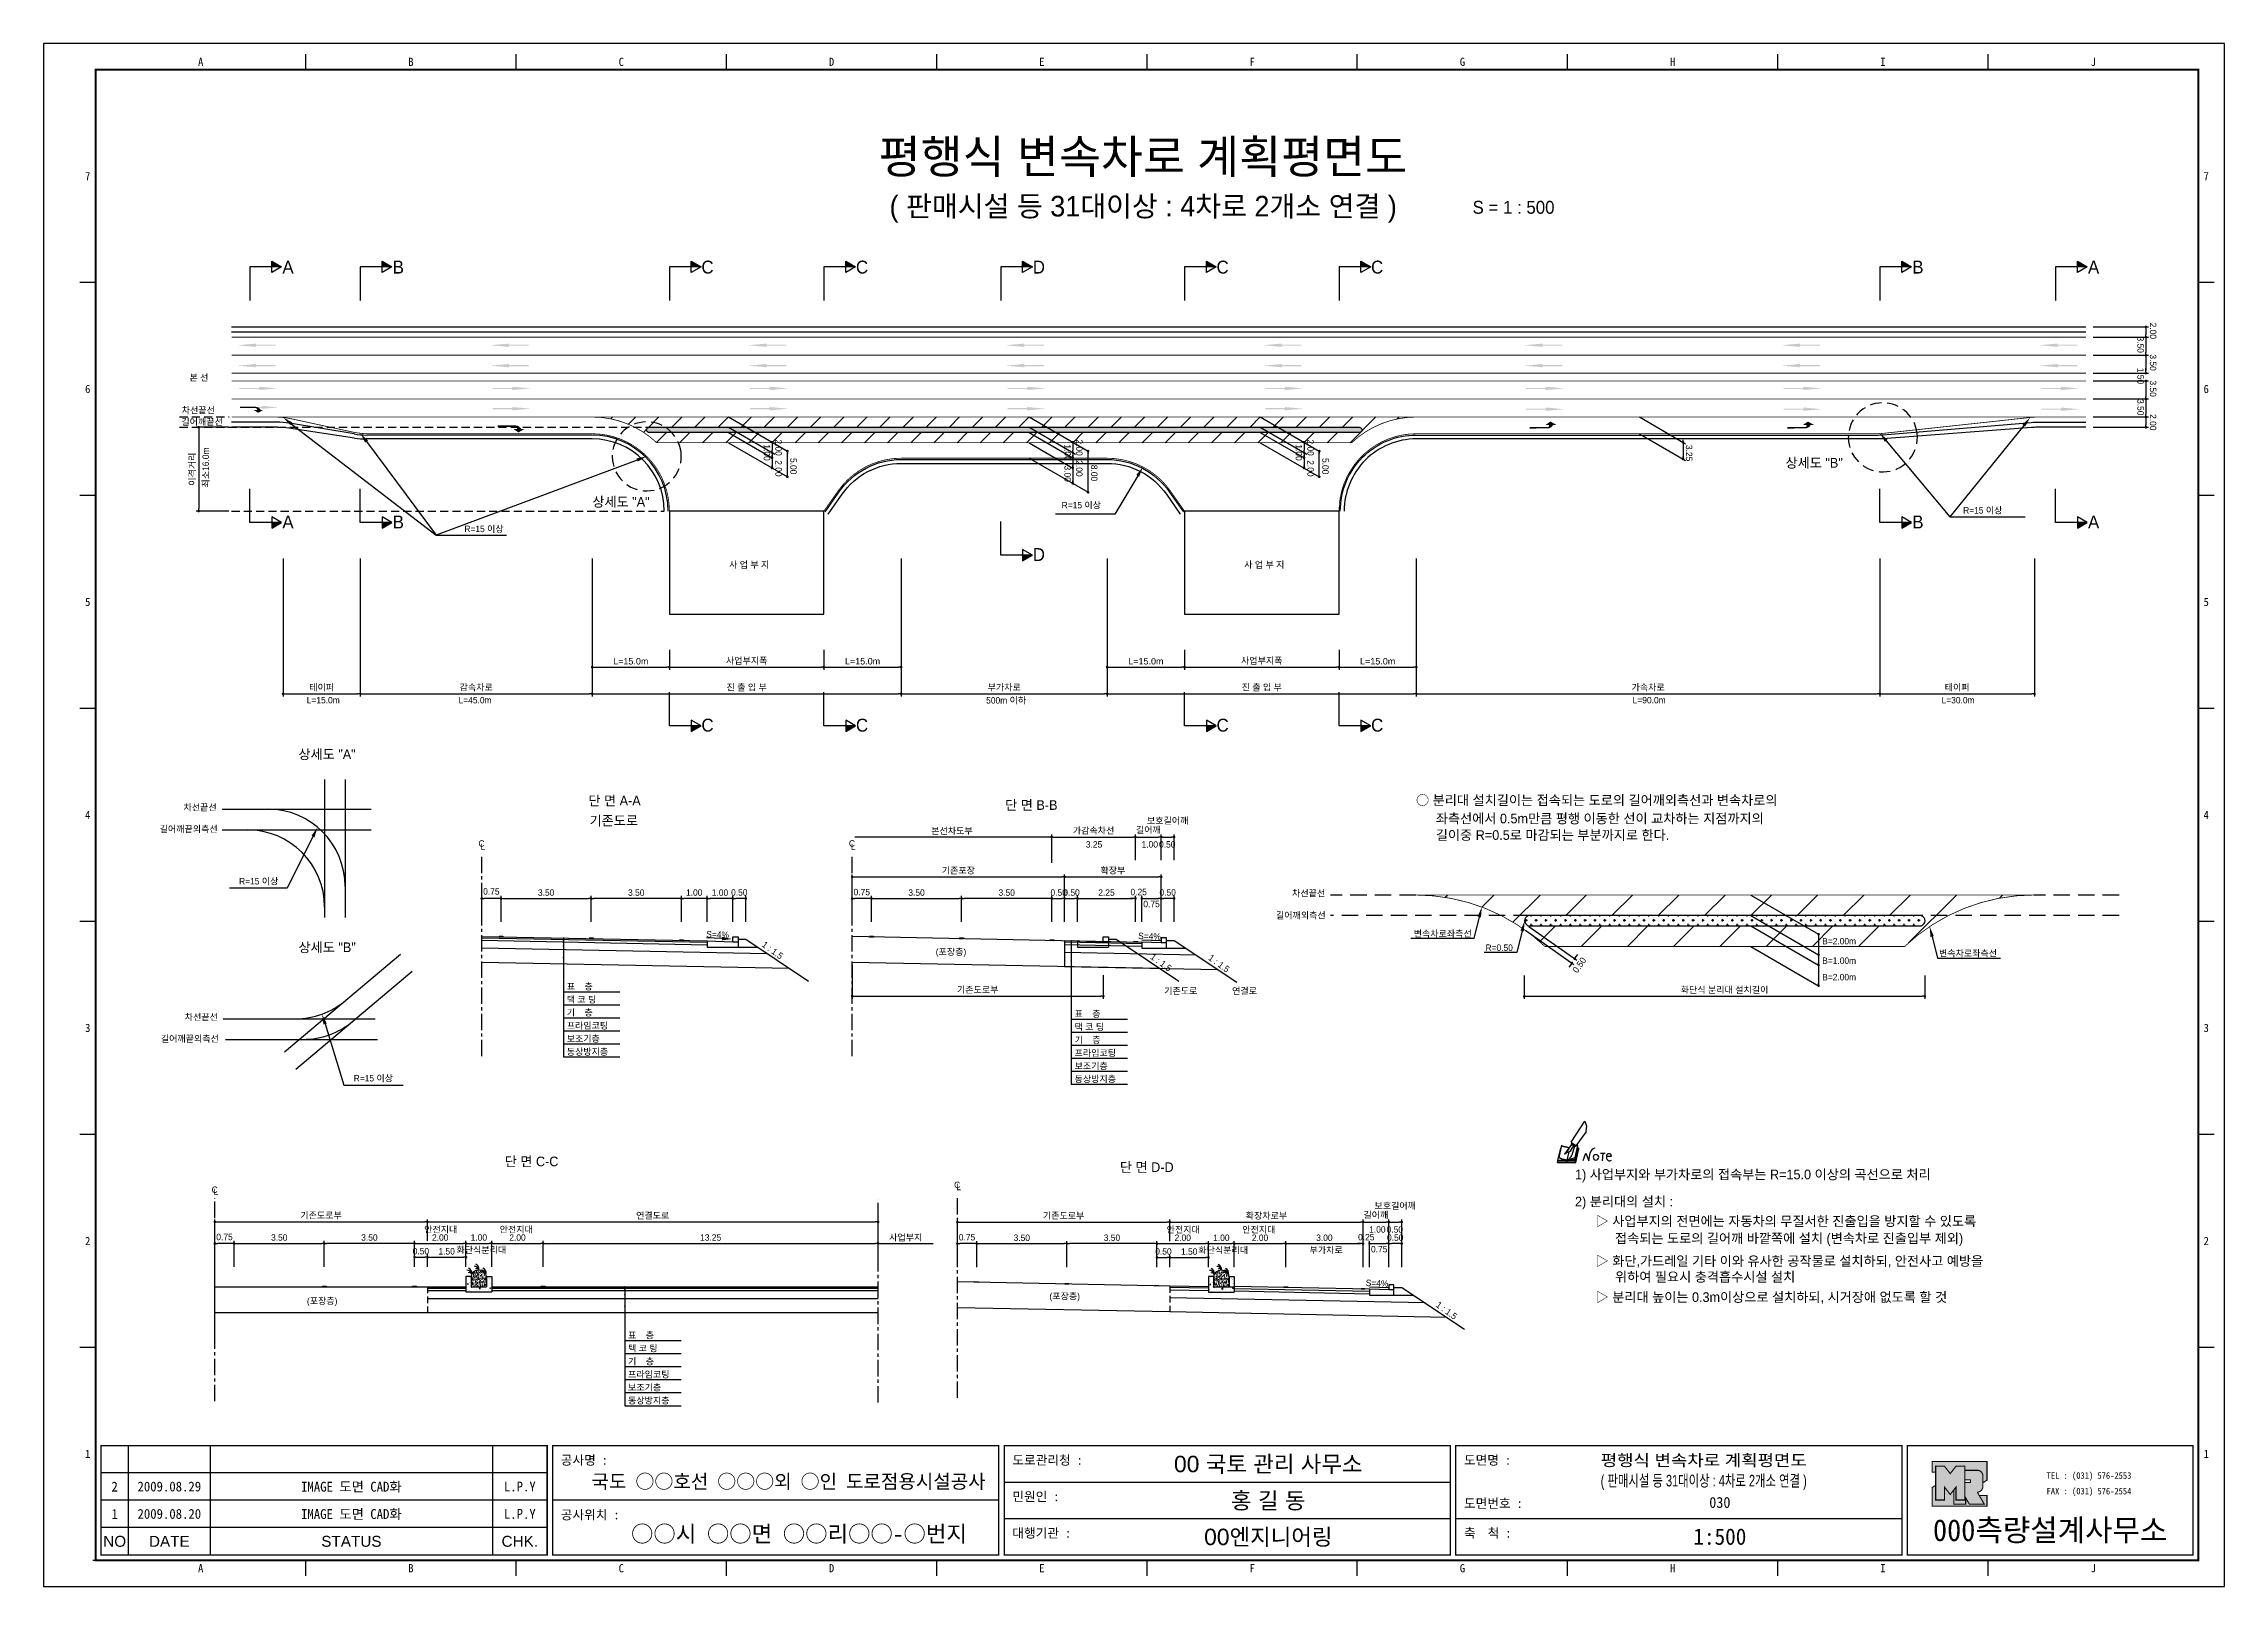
# Model space of a CAD drawing. Header units: millimetres. Extents: x 602 to 1025, y -14 to 285.
import ezdxf
from ezdxf.enums import TextEntityAlignment as Align

# ---------------------------------------------------------------- set-up
doc = ezdxf.new("R2010")
doc.units = ezdxf.units.MM
doc.linetypes.add('CENTER', pattern=[50.8, 31.75, -6.35, 6.35, -6.35])
doc.linetypes.add('HIDDEN', pattern=[9.525, 6.35, -3.175])
for name, color, linetype in [('CC-GSTR-0004', 4, 'Continuous'), ('CM-LANE-0030', 30, 'Continuous'), ('CZ-DIMT-0002', 7, 'Continuous'), ('CZ-EXST-0002', 1, 'Continuous'), ('CZ-LIN1-0007', 7, 'Continuous'), ('CZ-LIN2-0003', 3, 'Continuous'), ('CZ-LINE-0001', 7, 'Continuous'), ('CZ-TEXT-BOX0', 7, 'Continuous'), ('TITLE', 7, 'Continuous')]:
    doc.layers.add(name, color=color, linetype=linetype)
doc.styles.add('견고딕', font='arial.ttf')
doc.styles.add('돋움', font='')
doc.styles.add('돋음체', font='')
doc.styles.get('돋움').set_extended_font_data('Dotum')
doc.styles.get('돋음체').set_extended_font_data('DotumChe')

msp = doc.modelspace()

# ---------------------------------------------------------------- texts
at = {"layer": 'CZ-DIMT-0002', "style": '돋움'}
for s, height, p in [('A', 2.5, (649.18, 242.06)), ('B', 2.5, (670.6, 242.06)), ('C', 2.5, (730.62, 242.06)), ('C', 2.5, (760.62, 242.06)), ('D', 2.5, (794.95, 242.06)), ('C', 2.5, (830.62, 242.06)), ('C', 2.5, (860.62, 242.06)), ('B', 2.5, (965.6, 242.06)), ('A', 2.5, (999.71, 242.06)), ('본 선', 1.25, (631.88, 220.6)), ('차선끝선', 1.25, (631.77, 214.28)), ('길어깨끝선', 1.25, (632.51, 212.02)), ('상세도 "B"', 1.875, (945.46, 204.07)), ('상세도 "A"', 1.875, (713.82, 196.5)), ('R=15 이상', 1.25, (803.19, 195.86)), ('R=15 이상', 1.25, (978.19, 194.86)), ('A', 2.5, (649.18, 192.6)), ('B', 2.5, (670.6, 192.6)), ('R=15 이상', 1.25, (687.23, 191.25)), ('B', 2.5, (965.6, 192.6)), ('A', 2.5, (999.71, 192.6)), ('D', 2.5, (794.95, 186.28)), ('사 업 부 지', 1.25, (738.71, 184.31)), ('사 업 부 지', 1.25, (838.71, 184.31)), ('L=15.0m', 1.25, (656.02, 158.02)), ('L=45.0m', 1.25, (685.5, 158.02)), ('500m 이하', 1.25, (788.6, 157.99)), ('L=90.0m', 1.25, (913.43, 158.02)), ('L=30.0m', 1.25, (973.4, 158.02)), ('C', 2.5, (730.62, 153.17)), ('C', 2.5, (760.62, 153.17)), ('C', 2.5, (830.62, 153.17)), ('C', 2.5, (860.62, 153.17)), ('차선끝선', 1.25, (632.12, 137.21)), ('길어깨끝외측선', 1.25, (629.89, 133.01)), ('C', 1.25, (686.75, 130.21)), ('L', 1.25, (687.01, 129.55)), ('C', 1.25, (758.66, 130.22)), ('L', 1.25, (758.92, 129.56)), ('R=15 이상', 1.25, (643.5, 122.88)), ('차선끝선', 1.25, (847.32, 120.55)), ('차선끝선', 1.25, (632.35, 96.52)), ('길어깨끝외측선', 1.25, (630.12, 92.32)), ('R=15 이상', 1.25, (665.75, 84.65)), ('C', 1.25, (634.94, 63.02)), ('C', 1.25, (779.09, 63.95)), ('L', 1.25, (779.35, 63.55)), ('L', 1.25, (635.2, 62.62))]:
    msp.add_text(s, height=height, dxfattribs=at).set_placement(p, align=Align.MIDDLE_CENTER)
for s, rotation, p in [('2.00', 270, (1010.63, 231.28)), ('3.50', 270, (1008.2, 228.59)), ('3.50', 270, (1010.63, 225.12)), ('1.50', 270, (1008.2, 222.53)), ('3.50', 270, (1008.2, 216.45)), ('3.50', 270, (1010.63, 220.06)), ('2.00', 270, (1010.63, 213.53)), ('최소16.0m', 90, (633.83, 199.28))]:
    msp.add_text(s, height=1.25, rotation=rotation, dxfattribs=at).set_placement(p)
for s, p in [('○ 분리대 설치길이는 접속되는 도로의 길어깨외측선과 변속차로의', (868.16, 138.61)), ('좌측선에서 0.5m만큼 평행 이동한 선이 교차하는 지점까지의', (872.01, 135.05)), ('길이중 R=0.5로 마감되는 부분까지로 한다.', (872.01, 131.85)), ('1) 사업부지와 부가차로의 접속부는 R=15.0 이상의 곡선으로 처리', (899.03, 65.98)), ('2) 분리대의 설치 :', (899.03, 60.72)), ('▷ 사업부지의 전면에는 자동차의 무질서한 진출입을 방지할 수 있도록', (903.02, 56.92)), ('접속되는 도로의 길어깨 바깥쪽에 설치 (변속차로 진출입부 제외)', (906.8, 53.59)), ('▷ 화단,가드레일 기타 이와 유사한 공작물로 설치하되, 안전사고 예방을', (903.02, 49.19)), ('위하여 필요시 충격흡수시설 설치', (906.8, 46.12)), ('▷ 분리대 높이는 0.3m이상으로 설치하되, 시거장애 없도록 할 것', (903.02, 42.18))]:
    msp.add_text(s, height=1.875, dxfattribs=at).set_placement(p, align=Align.MIDDLE_LEFT)
for s, p in [('3.25', (804.07, 129.41)), ('1.00', (814.89, 129.41)), ('0.50', (818.28, 129.41)), ('길어깨외측선', (840.97, 115.64)), ('변속차로좌측선', (867.71, 112.08)), ('R=0.50', (881.65, 109.36)), ('B=2.00m', (947.01, 110.63)), ('(포장층)', (774.93, 108.57)), ('B=1.00m', (947.01, 106.84)), ('변속차로좌측선', (969.69, 108.28)), ('표    층', (703.29, 101.83)), ('기존도로', (819.27, 100.97)), ('연결로', (832.46, 100.97)), ('B=2.00m', (947.01, 103.65)), ('기    층', (703.29, 96.77)), ('택 코 팅', (703.29, 99.3)), ('표    층', (801.88, 96.52)), ('프라임코팅', (703.29, 94.24)), ('택 코 팅', (801.88, 93.99)), ('보조기층', (703.29, 91.7)), ('동상방지층', (703.29, 89.17)), ('프라임코팅', (801.88, 88.93)), ('기    층', (801.88, 91.46)), ('보조기층', (801.88, 86.4)), ('동상방지층', (801.88, 83.87)), ('안전지대', (675.61, 54.69)), ('안전지대', (690.27, 54.69)), ('안전지대', (819.76, 54.65)), ('안전지대', (834.43, 54.65)), ('1.00', (859.07, 54.68)), ('0.50', (862.46, 54.68)), ('화단식분리대', (681.88, 50.72)), ('사업부지', (765.88, 53.13)), ('화단식분리대', (825.91, 50.68)), ('부가차로', (847.49, 50.68)), ('(포장층)', (797.01, 41.74)), ('(포장층)', (652.85, 40.81)), ('표    층', (715.19, 34.15)), ('기    층', (715.19, 29.09)), ('택 코 팅', (715.19, 31.62)), ('프라임코팅', (715.19, 26.56)), ('보조기층', (715.19, 24.03)), ('동상방지층', (715.19, 21.5))]:
    msp.add_text(s, height=1.25, dxfattribs=at).set_placement(p)
for s, rotation, p in [('S=4%', 357.7094, (732.58, 112.53)), ('1 : 1.5', 323.8881, (743.25, 109.5)), ('S=4%', 357.7094, (816.43, 112.21)), ('1 : 1.5', 323.8881, (818.67, 107.12)), ('1 : 1.5', 323.8881, (829.92, 106.92)), ('S=4%', 357.7094, (860.61, 44.87)), ('1 : 1.5', 323.8881, (874.1, 39.58))]:
    msp.add_text(s, height=1.25, rotation=rotation, dxfattribs=at).set_placement(p, align=Align.MIDDLE_CENTER)
at = {"layer": 'CZ-DIMT-0002', "char_height": 1.25, "attachment_point": 5, "style": '돋움'}
for s, insert, rotation in [('1.00', (742.15, 206.07), 270), ('\\A1;2.00', (744.41, 207.03), 270), ('1.00', (800.52, 206.07), 270), ('\\A1;2.00', (802.79, 207.03), 270), ('1.00', (845.42, 206.07), 270), ('\\A1;2.00', (847.69, 207.03), 270), ('3.25', (921.17, 205.96), 270), ('2.00', (744.41, 202.99), 270), ('5.00', (747.3, 203.42), 270), ('3.00', (800.52, 201.97), 270), ('2.00', (802.79, 202.99), 270), ('8.00', (805.68, 202.11), 270), ('2.00', (847.69, 202.99), 270), ('5.00', (850.58, 203.42), 270), ('\\A1;0.50', (899.88, 106.61), 54.9032)]:
    msp.add_mtext(s, dxfattribs=dict(at, insert=insert, rotation=rotation))
at = {"layer": 'CZ-DIMT-0002', "insert": (778.07, 132.6), "char_height": 1.25, "attachment_point": 5, "style": '돋움'}
msp.add_mtext('본선차도부', dxfattribs=at)
at = {"layer": 'CZ-LINE-0001', "insert": (630.65, 202.84), "char_height": 1.25, "attachment_point": 5, "rotation": 90, "style": '돋움'}
msp.add_mtext('\\A1;이격거리', dxfattribs=at)
at = {"layer": 'CZ-LINE-0001', "char_height": 1.25, "attachment_point": 5, "style": '돋움'}
for s, insert in [('\\A1;{\\fArial|b0|i0|c0|p32;L=15.0m}', (715.72, 165.56)), ('\\A1;사업부지폭', (738.22, 165.61)), ('\\A1;{\\fArial|b0|i0|c0|p32;L=15.0m}', (760.72, 165.56)), ('\\A1;{\\fArial|b0|i0|c0|p32;L=15.0m}', (815.72, 165.56)), ('\\A1;사업부지폭', (838.22, 165.61)), ('\\A1;{\\fArial|b0|i0|c0|p32;L=15.0m}', (860.72, 165.56)), ('\\A1;테이퍼', (655.72, 160.44)), ('\\A1;감속차로', (685.72, 160.44)), ('\\A1;진 출 입 부', (738.22, 160.44)), ('\\A1;부가차로', (788.22, 160.44)), ('\\A1;진 출 입 부', (838.22, 160.44)), ('\\A1;가속차로', (913.22, 160.44)), ('\\A1;테이퍼', (973.22, 160.44)), ('\\A1;가감속차선', (805.57, 132.65)), ('\\A1;길어깨', (816.2, 132.78)), ('\\A1;보호길어깨', (819.95, 134.57)), ('\\A1;기존포장', (779.32, 124.91)), ('\\A1;확장부', (809.32, 124.91)), ('\\A1;0.75', (688.66, 120.89)), ('\\A1;3.50', (699.29, 120.67)), ('\\A1;3.50', (716.79, 120.67)), ('\\A1;1.00', (728.04, 120.67)), ('\\A1;1.00', (733.04, 120.67)), ('\\A1;0.50', (736.79, 120.7)), ('\\A1;0.75', (760.57, 120.77)), ('\\A1;3.50', (771.2, 120.67)), ('\\A1;3.50', (788.7, 120.67)), ('\\A1;0.50', (798.79, 120.68)), ('\\A1;0.50', (801.29, 120.68)), ('\\A1;2.25', (808.07, 120.67)), ('\\A1;0.25', (814.32, 120.78)), ('\\A1;0.75', (816.82, 118.46)), ('\\A1;0.50', (819.95, 120.7)), ('\\A1;기존도로부', (783.07, 101.76)), ('\\A1;화단식 분리대 설치길이', (928.06, 101.75)), ('\\A1;보호길어깨', (864.13, 59.84)), ('\\A1;기존도로부', (655.6, 57.97)), ('\\A1;연결도로', (719.98, 57.96)), ('\\A1;기존도로부', (799.75, 57.92)), ('\\A1;확장차로{\\fGulimChe|b0|i0|c129|p32;부}', (839.13, 57.92)), ('\\A1;길어깨', (860.38, 58.05)), ('\\A1;0.75', (636.85, 53.84)), ('\\A1;3.50', (647.48, 53.74)), ('\\A1;3.50', (664.98, 53.74)), ('\\A1;0.50', (674.98, 51.08)), ('\\A1;2.00', (678.73, 53.74)), ('\\A1;1.50', (679.98, 51.06)), ('\\A1;1.00', (686.23, 53.74)), ('\\A1;2.00', (693.73, 53.74)), ('\\A1;13.25', (731.23, 53.74)), ('\\A1;0.75', (781, 53.79)), ('\\A1;3.50', (791.63, 53.69)), ('\\A1;3.50', (809.13, 53.69)), ('\\A1;0.50', (819.13, 51.04)), ('\\A1;2.00', (822.88, 53.69)), ('\\A1;1.50', (824.13, 51.02)), ('\\A1;1.00', (830.38, 53.69)), ('\\A1;2.00', (837.88, 53.69)), ('\\A1;3.00', (850.38, 53.69)), ('\\A1;0.25', (858.51, 53.8)), ('\\A1;0.75', (861.01, 51.47)), ('\\A1;0.50', (864.13, 53.72))]:
    msp.add_mtext(s, dxfattribs=dict(at, insert=insert))
at = {"layer": 'CZ-TEXT-BOX0', "style": '돋움'}
for s, p in [('상세도 "A"', (656.76, 147.52)), ('단 면 A-A', (712.57, 138.53)), ('기존도로', (712.42, 134.64)), ('단 면 B-B', (793.48, 137.67)), ('상세도 "B"', (656.78, 110.06)), ('단 면 C-C', (696.46, 68.5)), ('단 면 D-D', (815.89, 67.39))]:
    msp.add_text(s, height=1.875, dxfattribs=at).set_placement(p, align=Align.MIDDLE_CENTER)
at = {"layer": 'TITLE', "color": 3, "linetype": 'Continuous', "style": '돋음체'}
for s, p in [('A', (632.23, 281.89)), ('B', (673.05, 281.89)), ('C', (713.88, 281.89)), ('D', (754.7, 281.89)), ('E', (795.53, 281.89)), ('F', (836.35, 281.89)), ('G', (877.18, 281.89)), ('H', (918, 281.89)), ('I', (958.82, 281.89)), ('J', (999.65, 281.89)), ('7', (610.3, 259.72)), ('7', (1021.57, 259.72)), ('6', (610.3, 218.4)), ('6', (1021.57, 218.4)), ('5', (610.3, 177.07)), ('5', (1021.57, 177.07)), ('4', (610.3, 135.74)), ('4', (1021.57, 135.74)), ('3', (610.3, 94.41)), ('3', (1021.57, 94.41)), ('2', (610.3, 53.08)), ('2', (1021.57, 53.08)), ('1', (610.3, 11.75)), ('1', (1021.57, 11.75)), ('A', (632.23, -10.43)), ('B', (673.05, -10.43)), ('C', (713.88, -10.43)), ('D', (754.7, -10.43)), ('E', (795.53, -10.43)), ('F', (836.35, -10.43)), ('G', (877.18, -10.43)), ('H', (918, -10.43)), ('I', (958.82, -10.43)), ('J', (999.65, -10.43))]:
    msp.add_text(s, height=1.59, dxfattribs=at).set_placement(p, align=Align.MIDDLE)
at = {"layer": 'TITLE', "style": '돋움'}
for s, height, p in [('평행식 변속차로 계획평면도', 6.5, (815.15, 263.51)), ('( 판매시설 등 31대이상 : 4차로 2개소 연결 )', 4, (815.2, 253.88))]:
    msp.add_text(s, height=height, dxfattribs=at).set_placement(p, align=Align.MIDDLE_CENTER)
msp.add_text('S = 1 : 500', height=2.5, dxfattribs=at).set_placement((879.14, 253.66), align=Align.MIDDLE_LEFT)
at = {"layer": 'TITLE', "style": '돋음체'}
for s, p in [('공사명 : ', (702.14, 9.65)), ('도로관리청 :', (789.81, 9.65)), ('도면명 :', (877.48, 9.65)), ('민원인 :', (789.81, 2.58)), ('공사위치 :', (702.14, -0.96)), ('도면번호 :', (877.48, 1.26)), ('대행기관 :', (789.81, -4.5)), ('축  척 :', (877.48, -4.5))]:
    msp.add_text(s, height=1.804, dxfattribs=at).set_placement(p)
at = {"layer": 'TITLE', "color": 7, "linetype": 'Continuous'}
for s, height, style, p in [('00 국토 관리 사무소', 3.1832, '견고딕', (839.48, 9.83)), ('국도 ○○호선 ○○○외 ○인 도로점용시설공사', 2.7, '돋음체', (746.36, 6.44)), ('홍 길 동', 3.183, '견고딕', (839.48, 2.75)), ('○○시 ○○면 ○○리○○-○번지', 3.1832, '돋음체', (748.38, -3.72)), ('00엔지니어링', 3.183, '견고딕', (839.48, -4.32))]:
    msp.add_text(s, height=height, dxfattribs=dict(at, style=style)).set_placement(p, align=Align.MIDDLE)
at = {"layer": 'TITLE', "style": '돋움'}
for s, width, p, p2 in [('평행식 변속차로 계획평면도', 1.010039, (904.02, 9.4), (944.02, 9.4)), ('( 판매시설 등 31대이상 : 4차로 2개소 연결 )', 0.636772, (904.02, 5.44), (944.02, 5.44))]:
    msp.add_text(s, height=2.25, dxfattribs=dict(at, width=width)).set_placement(p, p2, align=Align.FIT)
at = {"layer": 'TITLE', "color": 1, "linetype": 'Continuous', "style": '돋음체'}
msp.add_text('2', height=1.91, dxfattribs=at).set_placement((615.53, 5.41), align=Align.MIDDLE)
at = {"layer": 'TITLE', "linetype": 'Continuous'}
for s, height, style, p in [('2009.08.29', 1.91, '돋음체', (626.14, 5.41)), ('L.P.Y', 1.91, '돋음체', (694.18, 5.41)), ('1', 1.91, '돋음체', (615.53, 0.1)), ('2009.08.20', 1.91, '돋음체', (626.14, 0.1)), ('L.P.Y', 1.91, '돋음체', (694.18, 0.1)), ('030', 2.122, '돋음체', (927.15, 2.32)), ('NO', 2.122, '견고딕', (615.53, -5.21)), ('DATE', 2.122, '견고딕', (626.14, -5.21)), ('STATUS', 2.122, '견고딕', (661.49, -5.21)), ('CHK.', 2.122, '견고딕', (694.18, -5.21)), ('1:500', 3.183, '돋음체', (927.15, -4.32))]:
    msp.add_text(s, height=height, dxfattribs=dict(at, style=style)).set_placement(p, align=Align.MIDDLE)
at = {"layer": 'TITLE', "style": '돋음체'}
for p in [(661.49, 5.41), (661.49, 0.1)]:
    msp.add_text('IMAGE 도면 CAD화', height=1.9099, dxfattribs=at).set_placement(p, align=Align.MIDDLE)
at = {"layer": 'TITLE', "color": 180, "style": '돋음체'}
for s, p in [('TEL : (031) 576-2553', (990.58, 6.92)), ('FAX : (031) 576-2554', (990.58, 3.89))]:
    msp.add_text(s, height=1.2733, dxfattribs=at).set_placement(p)
msp.add_text('000측량설계사무소', height=4.244, dxfattribs=at).set_placement((991.28, -5.17), align=Align.CENTER)

# ---------------------------------------------------------------- blocks, each defined once
blk = doc.blocks.new('note')
for p, q in [((0.85, 3.5), (3.53, 7.57)), ((1.8, 2.79), (3.74, 5.46)), ((3.53, 7.57), (3.8, 6.64)), ((3.8, 6.64), (3.69, 5.72)), ((3.69, 5.72), (3.74, 5.46)), ((-1.24, 2.36), (-1.77, 0)), ((-1.77, 0), (1.77, 0)), ((-1.77, 0), (-1.77, -0.3)), ((-1.53, 0.52), (-1.55, 0.54)), ((-1.01, 2.9), (-1.53, 0.52)), ((-1.48, 0.48), (-1.53, 0.52)), ((-1.43, 0.44), (-1.48, 0.48)), ((-1.38, 0.41), (-1.43, 0.44)), ((-1.33, 0.4), (-1.38, 0.41)), ((-1.27, 0.37), (-1.33, 0.4)), ((-1.22, 0.35), (-1.27, 0.37)), ((-1.13, 2.36), (-1.24, 2.36)), ((-1.17, 0.33), (-1.22, 0.35)), ((-1.12, 0.32), (-1.17, 0.33)), ((-1.02, 0.25), (-1.12, 0.32)), ((-0.97, 0.22), (-1.02, 0.25)), ((-1, 2.9), (-1.01, 2.9)), ((-0.98, 2.85), (-1, 2.9)), ((-0.95, 2.8), (-0.98, 2.85)), ((-0.93, 0.21), (-0.97, 0.22)), ((-0.9, 2.75), (-0.95, 2.8)), ((-0.88, 0.19), (-0.93, 0.21)), ((-0.85, 2.72), (-0.9, 2.75)), ((-0.8, 0.18), (-0.88, 0.19)), ((-0.79, 2.69), (-0.85, 2.72)), ((-0.75, 0.17), (-0.8, 0.18)), ((-0.74, 2.68), (-0.79, 2.69)), ((-0.7, 0.16), (-0.75, 0.17)), ((-0.69, 2.65), (-0.74, 2.68)), ((-0.64, 0.15), (-0.7, 0.16)), ((-0.64, 2.65), (-0.69, 2.65)), ((-0.59, 2.63), (-0.64, 2.65)), ((-0.58, 0.14), (-0.64, 0.15)), ((-0.54, 2.62), (-0.59, 2.63)), ((-0.53, 0.13), (-0.58, 0.14)), ((-0.48, 2.61), (-0.54, 2.62)), ((-0.48, 0.12), (-0.53, 0.13)), ((-0.43, 2.61), (-0.48, 2.61)), ((-0.43, 0.11), (-0.48, 0.12)), ((0.75, 2.77), (-0.46, 1.16)), ((0.37, 2.24), (-0.46, 1.16)), ((-0.46, 1.16), (-0.08, 1.47)), ((-0.38, 2.59), (-0.43, 2.61)), ((-0.38, 0.08), (-0.43, 0.11)), ((-0.33, 2.59), (-0.38, 2.59)), ((-0.29, 0.06), (-0.38, 0.08)), ((-0.27, 2.58), (-0.33, 2.59)), ((-0.23, 0.05), (-0.29, 0.06)), ((-0.22, 2.57), (-0.27, 2.58)), ((-0.16, 0.04), (-0.23, 0.05)), ((-0.17, 2.56), (-0.22, 2.57)), ((-0.12, 2.55), (-0.17, 2.56)), ((-0.11, 0.03), (-0.16, 0.04)), ((-0.07, 2.53), (-0.12, 2.55)), ((-0.04, 0.02), (-0.11, 0.03)), ((-0.08, 1.47), (0.72, 1.75)), ((-0.01, 2.51), (-0.07, 2.53)), ((-0.05, -0.3), (-0.05, 0)), ((0, 0), (-0.04, 0.02)), ((0.04, 2.5), (-0.01, 2.51)), ((0.37, 1.63), (0, 0)), ((0, 0), (1.6, 0.53)), ((0, 0), (1.65, 0.18)), ((0, 0.01), (0.06, 0.04)), ((0, -0.3), (0, 0)), ((0.09, 2.48), (0.04, 2.5)), ((0.05, -0.3), (0.05, 0)), ((0.06, 0.04), (0.11, 0.07)), ((0.14, 2.48), (0.09, 2.48)), ((0.11, 0.07), (0.16, 0.09)), ((0.2, 2.47), (0.14, 2.48)), ((0.16, 0.09), (0.21, 0.12)), ((0.26, 2.43), (0.18, 2.46)), ((0.21, 0.12), (0.27, 0.14)), ((0.34, 2.4), (0.26, 2.43)), ((0.27, 0.14), (0.36, 0.19)), ((0.45, 2.37), (0.34, 2.4)), ((0.36, 0.19), (0.41, 0.22)), ((0.41, 0.22), (0.46, 0.27)), ((0.46, 0.27), (0.51, 0.3)), ((0.51, 0.3), (0.56, 0.34)), ((0.56, 0.34), (0.6, 0.4)), ((0.6, 0.4), (0.64, 0.45)), ((0.64, 0.45), (0.67, 0.51)), ((0.67, 0.51), (0.74, 0.58)), ((0.72, 1.75), (1.16, 2.53)), ((0.74, 0.58), (0.79, 0.63)), ((1, 3.1), (0.75, 2.77)), ((0.79, 0.63), (0.83, 0.68)), ((0.83, 0.68), (0.86, 0.73)), ((0.85, 3.5), (1.8, 2.79)), ((1, 3.4), (0.85, 3.21)), ((0.85, 3.21), (1.52, 2.71)), ((0.86, 0.73), (0.89, 0.79)), ((0.89, 0.84), (0.92, 0.89)), ((0.89, 0.79), (0.89, 0.84)), ((0.92, 0.89), (0.96, 0.95)), ((0.96, 0.95), (1.01, 0.97)), ((1.47, 2.74), (1.01, 0.97)), ((1.16, 2.53), (1.37, 2.82)), ((2.13, 2.84), (1.44, 2.63)), ((1.52, 2.71), (1.66, 2.9)), ((1.6, 0.53), (2.13, 2.84)), ((1.65, 0.18), (2.19, 2.48)), ((1.77, 0), (2.3, 2.36)), ((1.77, -0.3), (2.3, 2.07)), ((1.77, -0.38), (2.3, 1.99)), ((1.77, -0.44), (2.3, 1.93)), ((1.77, 0), (1.77, -0.3)), ((2.19, 2.48), (2.04, 2.47)), ((2.3, 2.36), (2.16, 2.36)), ((2.3, 2.36), (2.3, 2.07)), ((3.21, -0.08), (3.68, 1.4)), ((3.68, 1.4), (4.26, -0.14)), ((4.26, -0.14), (4.56, 1.44)), ((6.55, 1.34), (7.46, 1.34)), ((7.01, 1.34), (6.87, -0.11)), ((7.71, 0.77), (7.71, 0.55)), ((7.71, 0.77), (8.67, 0.77)), ((-1.77, -0.3), (1.77, -0.3)), ((-1.77, -0.43), (-1.77, -0.3)), ((-1.77, -0.37), (1.77, -0.37)), ((-1.77, -0.43), (1.77, -0.43))]:
    blk.add_line(p, q)
for centre, major_axis, start_param, end_param in [((0.4, 2.31), (0.0702, 0.0702), 3.283946, 6.425539), ((5.68, 1.23), (-0.806, 0.806), -0.591174, 0.597824), ((5.66, 0.58), (-0.378, 0.378), 3.926991, 10.210176), ((8.3, 0.49), (0.422, 0.422), 2.265602, 4.634911), ((8.19, 0.77), (-0.342, 0.342), 3.926991, 7.068583)]:
    blk.add_ellipse(centre, major_axis=major_axis, ratio=1, start_param=start_param, end_param=end_param)
blk = doc.blocks.new('_Dot')
at = {"color": 0, "linetype": 'ByBlock', "lineweight": -2}
blk.add_line((-0.5, 0), (-1, 0), dxfattribs=at)
at = {"color": 0, "linetype": 'ByBlock', "const_width": 0.5}
blk.add_lwpolyline([(-0.25, 0, 1), (0.25, 0, 1)], format="xyb", close=True, dxfattribs=at)

# ---------------------------------------------------------------- hatches: boundary and pattern name
at = {"layer": 'CM-LANE-0030'}
h = msp.add_hatch(dxfattribs=at)
h.set_pattern_fill('ANSI31', color=256, style=0)
h.set_pattern_definition([(45, (-1867.902, 443.6714), (-2.245064, 2.245064), [])])
h.paths.add_polyline_path([(855.67, 207.97, -0.191871), (868.22, 212.97), (708.22, 212.97, -0.191871), (720.77, 207.97)])
h.paths.add_polyline_path([(719.13, 209.97, 0.002096), (719.01, 210.06, -0.732581), (719.29, 210.97), (857.16, 210.97, -0.732581), (857.44, 210.06, 0.002096), (857.32, 209.97)], flags=16)
h = msp.add_hatch(dxfattribs=at)
h.set_pattern_fill('ANSI31', color=256, scale=2, style=0)
h.set_pattern_definition([(45, (-411.775, 576.318), (-4.490128, 4.490128), [])])
h.paths.add_polyline_path([(963.01, 110.21, -0.191871), (988.11, 120.21), (868.11, 120.21, -0.191871), (893.21, 110.21)])
h.paths.add_polyline_path([(889.93, 114.21, 0.002096), (889.68, 114.39, -0.732581), (890.25, 116.21), (965.98, 116.21, -0.732581), (966.55, 114.39, 0.002096), (966.3, 114.21)], flags=16)
at = {"layer": 'CZ-EXST-0002'}
h = msp.add_hatch(dxfattribs=at)
h.set_pattern_fill('AR-SAND', color=256, scale=0.01, style=0)
h.set_pattern_definition([(37.5, (-424.3921, 3527.03697), (-0.016000313, 0.489413237), [0, -0.38608, 0, -0.4318, 0, -0.41275]), (7.5, (-424.3921, 3527.037), (0.44952328, 0.7168251), [0, -0.20828, 0, -0.34798, 0, -0.13335]), (327.5, (-424.70453, 3527.03697), (0.79099237, 0.001437185), [0, -0.127, 0, -0.4572, 0, -0.5969]), (317.5, (-424.7045, 3527.037), (0.76355645, 0.22292932), [0, -0.0635, 0, -0.29972, 0, -0.3429])])
edge = h.paths.add_edge_path()
edge.add_ellipse((686.23, 46.19), major_axis=(-1.5, 0), ratio=0.829212, start_angle=180, end_angle=360)
edge.add_line((684.73, 46.19), (684.73, 44.19))
edge.add_line((684.73, 44.19), (687.73, 44.19))
edge.add_line((687.73, 44.19), (687.73, 46.19))
h = msp.add_hatch(dxfattribs=at)
h.set_pattern_fill('AR-SAND', color=256, scale=0.01, style=0)
h.set_pattern_definition([(37.5, (-280.23743, 3526.9916), (-0.016000313, 0.489413237), [0, -0.38608, 0, -0.4318, 0, -0.41275]), (7.5, (-280.2374, 3526.9916), (0.44952328, 0.7168251), [0, -0.20828, 0, -0.34798, 0, -0.13335]), (327.5, (-280.54985, 3526.9916), (0.79099237, 0.001437185), [0, -0.127, 0, -0.4572, 0, -0.5969]), (317.5, (-280.54985, 3526.9916), (0.76355645, 0.22292932), [0, -0.0635, 0, -0.29972, 0, -0.3429])])
edge = h.paths.add_edge_path()
edge.add_ellipse((830.38, 46.15), major_axis=(-1.5, 0), ratio=0.829212, start_angle=180, end_angle=360)
edge.add_line((828.88, 46.15), (828.88, 44.15))
edge.add_line((828.88, 44.15), (831.88, 44.15))
edge.add_line((831.88, 44.15), (831.88, 46.15))
at = {"layer": 'CZ-LIN1-0007'}
for points in [[(642.98, 227.22), (642.98, 227), (646.8, 227), (646.8, 226.79), (642.98, 226.79), (642.98, 226.57), (639.33, 226.89)], [(692.1, 227.22), (692.1, 227), (695.92, 227), (695.92, 226.79), (692.1, 226.79), (692.1, 226.57), (688.45, 226.89)], [(742.1, 227.22), (742.1, 227), (745.92, 227), (745.92, 226.79), (742.1, 226.79), (742.1, 226.57), (738.45, 226.89)], [(792.1, 227.22), (792.1, 227), (795.92, 227), (795.92, 226.79), (792.1, 226.79), (792.1, 226.57), (788.45, 226.89)], [(842.1, 227.22), (842.1, 227), (845.92, 227), (845.92, 226.79), (842.1, 226.79), (842.1, 226.57), (838.45, 226.89)], [(892.74, 227.22), (892.74, 227), (896.57, 227), (896.57, 226.79), (892.74, 226.79), (892.74, 226.57), (889.09, 226.89)], [(942.74, 227.22), (942.74, 227), (946.57, 227), (946.57, 226.79), (942.74, 226.79), (942.74, 226.57), (939.09, 226.89)], [(992.74, 227.22), (992.74, 227), (996.57, 227), (996.57, 226.79), (992.74, 226.79), (992.74, 226.57), (989.09, 226.89)], [(642.98, 223.26), (642.98, 223.04), (646.8, 223.04), (646.8, 222.83), (642.98, 222.83), (642.98, 222.61), (639.33, 222.93)], [(692.1, 223.26), (692.1, 223.04), (695.92, 223.04), (695.92, 222.83), (692.1, 222.83), (692.1, 222.61), (688.45, 222.93)], [(742.1, 223.26), (742.1, 223.04), (745.92, 223.04), (745.92, 222.83), (742.1, 222.83), (742.1, 222.61), (738.45, 222.93)], [(792.1, 223.26), (792.1, 223.04), (795.92, 223.04), (795.92, 222.83), (792.1, 222.83), (792.1, 222.61), (788.45, 222.93)], [(842.1, 223.26), (842.1, 223.04), (845.92, 223.04), (845.92, 222.83), (842.1, 222.83), (842.1, 222.61), (838.45, 222.93)], [(892.74, 223.26), (892.74, 223.04), (896.57, 223.04), (896.57, 222.83), (892.74, 222.83), (892.74, 222.61), (889.09, 222.93)], [(942.74, 223.26), (942.74, 223.04), (946.57, 223.04), (946.57, 222.83), (942.74, 222.83), (942.74, 222.61), (939.09, 222.93)], [(992.74, 223.26), (992.74, 223.04), (996.57, 223.04), (996.57, 222.83), (992.74, 222.83), (992.74, 222.61), (989.09, 222.93)], [(643.59, 218.84), (643.59, 218.62), (639.76, 218.62), (639.76, 218.41), (643.59, 218.41), (643.59, 218.2), (647.24, 218.52)], [(692.71, 218.84), (692.71, 218.62), (688.88, 218.62), (688.88, 218.41), (692.71, 218.41), (692.71, 218.2), (696.36, 218.52)], [(742.71, 218.84), (742.71, 218.62), (738.88, 218.62), (738.88, 218.41), (742.71, 218.41), (742.71, 218.2), (746.36, 218.52)], [(792.71, 218.84), (792.71, 218.62), (788.88, 218.62), (788.88, 218.41), (792.71, 218.41), (792.71, 218.2), (796.36, 218.52)], [(842.71, 218.84), (842.71, 218.62), (838.88, 218.62), (838.88, 218.41), (842.71, 218.41), (842.71, 218.2), (846.36, 218.52)], [(893.35, 218.84), (893.35, 218.62), (889.53, 218.62), (889.53, 218.41), (893.35, 218.41), (893.35, 218.2), (897, 218.52)], [(943.35, 218.84), (943.35, 218.62), (939.53, 218.62), (939.53, 218.41), (943.35, 218.41), (943.35, 218.2), (947, 218.52)], [(993.35, 218.84), (993.35, 218.62), (989.53, 218.62), (989.53, 218.41), (993.35, 218.41), (993.35, 218.2), (997, 218.52)], [(642.94, 214.95, -0.267976), (643.85, 214.35), (644.4, 214.35), (643.37, 213.77), (642.54, 214.34), (643.15, 214.35, 0.504994), (642.88, 214.71), (639.83, 214.73), (639.83, 214.97)], [(644.07, 215.13), (644.07, 214.93), (640.65, 214.93), (640.65, 214.74), (644.07, 214.74), (644.07, 214.55), (647.34, 214.84)], [(692.71, 214.9), (692.71, 214.69), (688.88, 214.69), (688.88, 214.48), (692.71, 214.48), (692.71, 214.26), (696.36, 214.58)], [(742.71, 214.9), (742.71, 214.69), (738.88, 214.69), (738.88, 214.48), (742.71, 214.48), (742.71, 214.26), (746.36, 214.58)], [(792.71, 214.9), (792.71, 214.69), (788.88, 214.69), (788.88, 214.48), (792.71, 214.48), (792.71, 214.26), (796.36, 214.58)], [(842.71, 214.9), (842.71, 214.69), (838.88, 214.69), (838.88, 214.48), (842.71, 214.48), (842.71, 214.26), (846.36, 214.58)], [(893.35, 214.81), (893.35, 214.59), (889.53, 214.59), (889.53, 214.38), (893.35, 214.38), (893.35, 214.16), (897, 214.48)], [(893.77, 210.75, 0.267976), (894.8, 211.44), (895.43, 211.43), (894.25, 212.09), (893.31, 211.44), (894, 211.44, -0.504994), (893.69, 211.02), (890.23, 211), (890.23, 210.73)], [(943.35, 214.81), (943.35, 214.59), (939.53, 214.59), (939.53, 214.38), (943.35, 214.38), (943.35, 214.16), (947, 214.48)], [(943.77, 210.75, 0.267976), (944.8, 211.44), (945.43, 211.43), (944.25, 212.09), (943.31, 211.44), (944, 211.44, -0.504994), (943.69, 211.02), (940.23, 211), (940.23, 210.73)], [(993.35, 214.81), (993.35, 214.59), (989.53, 214.59), (989.53, 214.38), (993.35, 214.38), (993.35, 214.16), (997, 214.48)], [(693.43, 211.32, -0.267976), (694.46, 210.63), (695.08, 210.63), (693.91, 209.97), (692.97, 210.62), (693.66, 210.63, 0.504994), (693.35, 211.04), (689.89, 211.06), (689.89, 211.34)], [(690.91, 112.1), (690.91, 112.23), (690.16, 112.24), (690.16, 112.12)], [(708.41, 111.75), (708.41, 111.88), (707.66, 111.89), (707.66, 111.77)], [(725.91, 111.4), (725.91, 111.53), (725.16, 111.54), (725.16, 111.42)], [(762.82, 112.11), (762.82, 112.23), (762.07, 112.25), (762.07, 112.12)], [(780.32, 111.76), (780.32, 111.88), (779.57, 111.9), (779.57, 111.77)], [(797.82, 111.41), (797.82, 111.53), (797.07, 111.55), (797.07, 111.42)], [(814.07, 111.08), (814.07, 111.21), (813.32, 111.22), (813.32, 111.1)], [(656.6, 44.19), (656.6, 44.32), (655.85, 44.32), (655.85, 44.19)], [(674.1, 44.19), (674.1, 44.32), (673.35, 44.32), (673.35, 44.19)], [(699.1, 44.19), (699.1, 44.32), (698.35, 44.32), (698.35, 44.19)], [(783.25, 45.04), (783.26, 45.16), (782.51, 45.18), (782.5, 45.05)], [(800.75, 44.69), (800.76, 44.81), (800.01, 44.83), (800, 44.7)], [(818.25, 44.34), (818.26, 44.46), (817.51, 44.48), (817.5, 44.35)], [(843.26, 44.04), (843.26, 44.16), (842.51, 44.18), (842.51, 44.05)], [(858.26, 43.74), (858.26, 43.86), (857.51, 43.88), (857.51, 43.75)]]:
    msp.add_hatch(color=256, dxfattribs=at).paths.add_polyline_path(points)
at = {"layer": 'CZ-LIN2-0003'}
h = msp.add_hatch(dxfattribs=at)
h.set_pattern_fill('CROSS', color=256, scale=0.075, style=0)
h.set_pattern_definition([(0, (-1867.90204, 443.6714), (0.47625, 0.47625), [0.238125, -0.714375]), (90, (-1867.78297, 443.55234), (-0.47625, 0.47625), [0.238125, -0.714375])])
h.paths.add_polyline_path([(857.16, 210.97), (719.29, 210.97, 0.732581), (719.01, 210.06, -0.002096), (719.13, 209.97), (857.32, 209.97, -0.002096), (857.44, 210.06, 0.732581)])
h = msp.add_hatch(dxfattribs=at)
h.set_pattern_fill('CROSS', color=256, scale=0.15, style=0)
h.set_pattern_definition([(0, (-411.7751, 576.318), (0.9525, 0.9525), [0.47625, -1.42875]), (90, (-411.537, 576.0799), (-0.9525, 0.9525), [0.47625, -1.42875])])
h.paths.add_polyline_path([(890.25, 116.21, 0.732581), (889.68, 114.39, -0.002096), (889.93, 114.21), (966.3, 114.21, -0.002096), (966.55, 114.39, 0.732581), (965.98, 116.21)])
at = {"layer": 'CZ-LINE-0001'}
for points in [[(646.02, 243.24), (646.02, 242.14), (647.93, 242.14)], [(667.45, 243.24), (667.45, 242.14), (669.35, 242.14)], [(727.46, 243.24), (727.46, 242.14), (729.37, 242.14)], [(757.46, 243.24), (757.46, 242.14), (759.37, 242.14)], [(791.8, 243.24), (791.8, 242.14), (793.7, 242.14)], [(827.46, 243.24), (827.46, 242.14), (829.37, 242.14)], [(857.46, 243.24), (857.46, 242.14), (859.37, 242.14)], [(962.45, 243.24), (962.45, 242.14), (964.35, 242.14)], [(996.55, 243.24), (996.55, 242.14), (998.46, 242.14)], [(647.93, 192.47), (646.02, 192.47), (646.02, 191.37)], [(669.35, 192.47), (667.45, 192.47), (667.45, 191.37)], [(964.35, 192.47), (962.45, 192.47), (962.45, 191.37)], [(998.46, 192.47), (996.55, 192.47), (996.55, 191.37)], [(793.7, 186.15), (791.8, 186.15), (791.8, 185.05)], [(729.37, 153.04), (727.46, 153.04), (727.46, 151.94)], [(759.37, 153.04), (757.46, 153.04), (757.46, 151.94)], [(829.37, 153.04), (827.46, 153.04), (827.46, 151.94)], [(859.37, 153.04), (857.46, 153.04), (857.46, 151.94)]]:
    msp.add_hatch(color=256, dxfattribs=at).paths.add_polyline_path(points)
at = {"layer": 'TITLE', "ltscale": 150}
h = msp.add_hatch(color=8, dxfattribs=at)
edge = h.paths.add_edge_path()
edge.add_line((979.01, 10.28), (968.35, 10.28))
edge.add_line((968.35, 10.28), (968.35, 8.2))
edge.add_line((968.35, 8.2), (969.05, 8.2))
edge.add_line((969.05, 8.2), (969.05, 9.37))
edge.add_line((969.05, 9.37), (970.75, 9.37))
edge.add_line((970.75, 9.37), (971.87, 7.92))
edge.add_line((971.87, 7.92), (973, 9.37))
edge.add_line((973, 9.37), (974.69, 9.37))
edge.add_line((974.69, 9.37), (974.69, 8.57))
edge.add_line((974.69, 8.57), (977.13, 8.57))
edge.add_arc((977.13, 7.51), 1.07, 0, 90, ccw=False)
edge.add_line((978.2, 7.51), (978.2, 6.14))
edge.add_line((978.2, 6.14), (979.01, 6.65))
edge.add_line((979.01, 6.65), (979.01, 10.28))
h.paths.add_polyline_path([(972.56, 4.75), (971.87, 3.87), (970.75, 5.32), (970.75, 2.81), (969.05, 2.81), (969.05, 5.66), (968.35, 5.22), (968.35, 1.59), (979.01, 1.59), (979.01, 3.67), (977.52, 3.67), (978.47, 2.02), (975.57, 2.02), (974.87, 3.23), (974.87, 2.02), (972.56, 2.02)])
msp.add_hatch(color=5, dxfattribs=at).paths.add_polyline_path([(974.69, 9.37), (973, 9.37), (971.87, 7.92), (970.75, 9.37), (969.05, 9.37), (969.05, 2.81), (970.75, 2.81), (970.75, 5.32), (971.87, 3.87), (973, 5.32), (973, 2.81), (974.69, 2.81)])
h = msp.add_hatch(color=161, dxfattribs=at)
edge = h.paths.add_edge_path()
edge.add_arc((977.13, 7.51), 1.07, 360, 450)
edge.add_line((977.13, 8.57), (974.69, 8.57))
edge.add_line((974.69, 8.57), (974.69, 6.72))
edge.add_line((974.69, 6.72), (975.69, 6.72))
edge.add_arc((975.69, 6.61), 0.113, 0, 90, ccw=False)
edge.add_line((975.8, 6.61), (975.8, 6.3))
edge.add_arc((975.69, 6.3), 0.113, 270, 360, ccw=False)
edge.add_line((975.69, 6.18), (974.69, 6.18))
edge.add_line((974.69, 6.18), (974.69, 2.81))
edge.add_line((974.69, 2.81), (973, 2.81))
edge.add_line((973, 2.81), (973, 5.32))
edge.add_line((973, 5.32), (972.56, 4.75))
edge.add_line((972.56, 4.75), (972.56, 2.02))
edge.add_line((972.56, 2.02), (974.87, 2.02))
edge.add_line((974.87, 2.02), (974.87, 3.23))
edge.add_line((974.87, 3.23), (975.57, 2.02))
edge.add_line((975.57, 2.02), (978.47, 2.02))
edge.add_line((978.47, 2.02), (977.13, 4.33))
edge.add_arc((977.13, 5.4), 1.07, 270, 360)
edge.add_line((978.2, 5.4), (978.2, 7.51))

# ---------------------------------------------------------------- linework, layer by layer
at = {"color": 0, "linetype": 'ByBlock', "lineweight": -2}
for p, q in [((1009.87, 230.22), (1009.87, 229.97)), ((1009.87, 228.72), (1009.87, 228.97)), ((1009.87, 228.22), (1009.87, 227.97)), ((1009.87, 225.22), (1009.87, 225.47)), ((1009.87, 224.72), (1009.87, 224.47)), ((1009.87, 221.72), (1009.87, 221.97)), ((1009.87, 221.72), (1009.87, 221.97)), ((1009.87, 219.72), (1009.87, 219.47)), ((1009.87, 219.72), (1009.87, 219.47)), ((1009.87, 216.72), (1009.87, 216.97)), ((1009.87, 216.22), (1009.87, 215.97)), ((1009.87, 213.22), (1009.87, 213.47)), ((1009.87, 212.72), (1009.87, 212.47)), ((743.16, 207.81), (743.16, 207.56)), ((801.53, 207.81), (801.53, 207.56)), ((846.44, 207.81), (846.44, 207.56)), ((920.01, 208.31), (920.01, 208.56)), ((920.01, 207.81), (920.01, 207.56)), ((1009.87, 211.22), (1009.87, 211.47)), ((743.16, 206.31), (743.16, 206.56)), ((743.16, 205.81), (743.16, 205.56)), ((743.16, 205.31), (743.16, 205.56)), ((743.16, 203.31), (743.16, 203.56)), ((746.12, 206.11), (746.12, 205.86)), ((801.53, 206.31), (801.53, 206.56)), ((801.53, 205.81), (801.53, 205.56)), ((801.53, 205.31), (801.53, 205.56)), ((801.53, 203.31), (801.53, 203.56)), ((804.49, 206.11), (804.49, 205.86)), ((846.44, 206.31), (846.44, 206.56)), ((846.44, 205.81), (846.44, 205.56)), ((846.44, 205.31), (846.44, 205.56)), ((846.44, 203.31), (846.44, 203.56)), ((849.39, 206.11), (849.39, 205.86)), ((920.01, 205.06), (920.01, 205.31)), ((746.12, 201.61), (746.12, 201.86)), ((801.53, 200.31), (801.53, 200.56)), ((849.39, 201.61), (849.39, 201.86)), ((804.49, 198.61), (804.49, 198.86)), ((797.2, 131.46), (796.95, 131.46)), ((946.31, 112.36), (946.31, 112.11)), ((898.28, 106.82), (898.13, 106.62)), ((899.14, 108.05), (899.28, 108.25)), ((946.31, 108.36), (946.31, 108.11)), ((946.31, 106.86), (946.31, 107.11)), ((946.31, 102.86), (946.31, 103.11))]:
    msp.add_line(p, q, dxfattribs=at)
at = {"color": 0, "linetype": 'ByBlock', "const_width": 0.25}
for points in [[(1009.87, 230.34, 1), (1009.87, 230.59, 1)], [(1009.87, 228.34, 1), (1009.87, 228.59, 1)], [(1009.87, 228.59, 1), (1009.87, 228.34, 1)], [(1009.87, 224.84, 1), (1009.87, 225.09, 1)], [(1009.87, 225.09, 1), (1009.87, 224.84, 1)], [(1009.87, 221.59, 1), (1009.87, 221.34, 1)], [(1009.87, 221.59, 1), (1009.87, 221.34, 1)], [(1009.87, 219.84, 1), (1009.87, 220.09, 1)], [(1009.87, 219.84, 1), (1009.87, 220.09, 1)], [(1009.87, 216.34, 1), (1009.87, 216.59, 1)], [(1009.87, 216.59, 1), (1009.87, 216.34, 1)], [(1009.87, 213.09, 1), (1009.87, 212.84, 1)], [(1009.87, 212.84, 1), (1009.87, 213.09, 1)], [(743.16, 207.94, 1), (743.16, 208.19, 1)], [(801.53, 207.94, 1), (801.53, 208.19, 1)], [(846.44, 207.94, 1), (846.44, 208.19, 1)], [(920.01, 208.19, 1), (920.01, 207.94, 1)], [(920.01, 207.94, 1), (920.01, 208.19, 1)], [(1009.87, 211.09, 1), (1009.87, 210.84, 1)], [(743.16, 206.19, 1), (743.16, 205.94, 1)], [(743.16, 205.94, 1), (743.16, 206.19, 1)], [(743.16, 205.19, 1), (743.16, 204.94, 1)], [(743.16, 203.19, 1), (743.16, 202.94, 1)], [(746.12, 206.23, 1), (746.12, 206.48, 1)], [(801.53, 205.94, 1), (801.53, 206.19, 1)], [(801.53, 206.19, 1), (801.53, 205.94, 1)], [(801.53, 205.19, 1), (801.53, 204.94, 1)], [(801.53, 203.19, 1), (801.53, 202.94, 1)], [(804.49, 206.23, 1), (804.49, 206.48, 1)], [(846.44, 205.94, 1), (846.44, 206.19, 1)], [(846.44, 206.19, 1), (846.44, 205.94, 1)], [(846.44, 205.19, 1), (846.44, 204.94, 1)], [(846.44, 203.19, 1), (846.44, 202.94, 1)], [(849.39, 206.23, 1), (849.39, 206.48, 1)], [(920.01, 204.94, 1), (920.01, 204.69, 1)], [(746.12, 201.48, 1), (746.12, 201.23, 1)], [(801.53, 200.19, 1), (801.53, 199.94, 1)], [(849.39, 201.48, 1), (849.39, 201.23, 1)], [(804.49, 198.48, 1), (804.49, 198.23, 1)], [(797.32, 131.46, 1), (797.57, 131.46, 1)], [(946.31, 112.49, 1), (946.31, 112.74, 1)], [(898.35, 106.92, 1), (898.49, 107.13, 1)], [(899.07, 107.95, 1), (898.92, 107.74, 1)], [(946.31, 108.49, 1), (946.31, 108.74, 1)], [(946.31, 106.74, 1), (946.31, 106.49, 1)], [(946.31, 102.74, 1), (946.31, 102.49, 1)]]:
    msp.add_lwpolyline(points, format="xyb", close=True, dxfattribs=at)
at = {"layer": 'CC-GSTR-0004'}
for p, q in [((646.98, 211.97), (638.22, 211.97)), ((662, 209.67), (649.45, 211.76)), ((647.11, 210.97), (638.22, 210.97)), ((662.12, 208.88), (649.33, 210.8)), ((662, 209.67), (662, 209.67)), ((708.22, 208.72), (664.34, 208.72)), ((708.22, 209.47), (664.47, 209.47)), ((664.47, 209.47), (664.47, 209.47)), ((730.54, 111.31), (735.54, 111.11)), ((730.54, 111.31), (730.54, 110.11)), ((730.54, 110.11), (736.54, 110.11)), ((735.54, 112.11), (736.54, 112.11)), ((735.54, 111.11), (735.54, 112.11)), ((735.54, 111.11), (736.54, 111.11)), ((736.54, 112.11), (736.54, 110.11))]:
    msp.add_line(p, q, dxfattribs=at)
for points in [[(638.22, 230.47), (998.22, 230.47)], [(638.22, 229.47), (998.22, 229.47)], [(819.7, 110.91), (818.7, 110.91), (814.95, 111.06), (814.95, 109.91), (819.7, 109.91), (819.7, 111.91), (818.7, 111.91), (818.7, 110.91)], [(863.88, 43.57), (862.88, 43.57), (859.13, 43.72), (859.13, 42.57), (863.88, 42.57), (863.88, 44.57), (862.88, 44.57), (862.88, 43.57)]]:
    msp.add_lwpolyline(points, dxfattribs=at)
for points in [[(853.47, 194.72, -0.414214), (868.22, 209.47), (957.6, 209.47), (957.6, 209.47, 0.020788), (958.85, 209.52), (958.85, 209.52), (987.6, 211.92), (987.6, 211.92, -0.020788), (988.85, 211.97), (998.22, 211.97)], [(998.22, 210.97), (988.79, 210.97, 0.018717), (987.66, 210.93), (958.78, 208.76, -0.018717), (957.66, 208.72), (868.22, 208.72, 0.414214), (854.22, 194.72)], [(753.43, 194.58), (756.13, 198.41, -0.245085), (768.22, 204.72), (808.22, 204.72, -0.245085), (820.32, 198.41), (823.02, 194.58)], [(754.04, 194.14), (756.74, 197.98, -0.245113), (768.22, 203.97), (808.22, 203.97, -0.245113), (819.71, 197.98), (822.41, 194.14)]]:
    msp.add_lwpolyline(points, format="xyb", dxfattribs=at)
for centre, radius, start, end in [((646.98, 196.97), 15, 80.5377, 90), ((647.11, 195.97), 15, 81.4692, 90), ((664.47, 224.47), 15, 260.5377, 270), ((664.34, 223.72), 15, 261.4692, 270), ((708.22, 194.72), 14.75, 360, 90), ((708.22, 194.72), 14, 0, 90)]:
    msp.add_arc(centre, radius, start, end, dxfattribs=at)
at = {"layer": 'CM-LANE-0030', "const_width": 0.15}
for points in [[(638.22, 221.47), (998.22, 221.47)], [(638.22, 219.97), (998.22, 219.97)]]:
    msp.add_lwpolyline(points, dxfattribs=at)
for points in [[(708.22, 212.97), (868.22, 212.97, 0.191871), (855.67, 207.97), (720.77, 207.97, 0.191871)], [(868.11, 120.21), (988.11, 120.21, 0.191871), (963.01, 110.21), (893.21, 110.21, 0.191871)]]:
    msp.add_lwpolyline(points, format="xyb", close=True, dxfattribs=at)
at = {"layer": 'CZ-EXST-0002'}
for p, q in [((656.29, 142.61), (656.29, 115.83)), ((660.27, 142.61), (660.27, 115.83)), ((636.4, 136.87), (665.34, 136.87)), ((636.4, 132.85), (665.34, 132.85)), ((758.7, 112.19), (802.45, 111.31)), ((802.45, 111.31), (802.45, 110.11)), ((802.45, 111.31), (807.45, 111.11)), ((802.45, 110.11), (808.45, 110.11)), ((807.45, 111.11), (807.45, 112.11)), ((807.45, 112.11), (808.45, 112.11)), ((807.45, 111.11), (808.45, 111.11)), ((808.45, 112.11), (808.45, 110.11)), ((808.45, 111.61), (809.95, 111.61)), ((809.95, 111.61), (822.15, 103.48)), ((648.5, 89.76), (671.05, 108.75)), ((758.7, 107.19), (818.38, 105.99)), ((650.71, 86.39), (673.31, 105.42)), ((636.62, 96.19), (666.1, 96.19)), ((637.04, 92.19), (666.58, 92.19)), ((634.98, 44.19), (676.23, 44.19)), ((683.73, 44.41), (683.77, 44.45)), ((683.73, 44.23), (683.79, 44.22)), ((683.74, 45.09), (683.74, 45.09)), ((683.79, 44.22), (683.77, 44.46)), ((683.89, 44.1), (683.89, 44.1)), ((683.97, 43.72), (683.97, 43.72)), ((684.01, 44.67), (684.16, 44.65)), ((684.02, 44.66), (684.14, 44.81)), ((684.13, 44.64), (684.1, 44.8)), ((684.15, 46.03), (684.15, 46.03)), ((684.4, 43.4), (684.4, 43.4)), ((684.43, 44.25), (684.43, 44.25)), ((684.46, 45.09), (684.46, 45.09)), ((684.47, 45.02), (684.47, 45.02)), ((684.49, 45.94), (684.49, 45.94)), ((684.51, 43.38), (684.51, 43.38)), ((684.53, 44.19), (684.53, 44.19)), ((684.56, 45.1), (684.56, 45.1)), ((684.61, 45.91), (684.61, 45.91)), ((684.71, 44.2), (684.71, 44.2)), ((684.72, 44.15), (684.84, 44.07)), ((684.73, 44.14), (684.85, 44.19)), ((684.82, 43.31), (684.82, 43.31)), ((684.84, 44.07), (684.88, 44.19)), ((685.33, 43.66), (685.33, 43.66)), ((685.68, 43.56), (685.68, 43.56)), ((685.86, 43.32), (685.86, 43.32)), ((686.28, 43.83), (686.48, 44.03)), ((686.28, 43.83), (686.5, 43.8)), ((686.4, 43.19), (686.41, 43.2)), ((686.42, 43.52), (686.42, 43.52)), ((686.51, 43.8), (686.48, 44.04)), ((686.69, 43.61), (686.69, 43.61)), ((687, 43.75), (687, 43.75)), ((687.06, 43.61), (687.06, 43.61)), ((687.22, 43.27), (687.22, 43.27)), ((687.57, 43.2), (687.57, 43.2)), ((687.73, 44.61), (687.73, 44.61)), ((687.73, 44.41), (687.79, 44.49)), ((687.73, 44.34), (687.81, 44.33)), ((687.78, 44.32), (687.75, 44.48)), ((687.76, 45.53), (687.76, 45.53)), ((688.02, 43.73), (688.02, 43.73)), ((688.04, 43.55), (688.04, 43.55)), ((688.18, 45.86), (688.18, 45.86)), ((688.22, 45.85), (688.22, 45.85)), ((688.3, 43.93), (688.3, 43.93)), ((688.33, 44.78), (688.33, 44.78)), ((688.37, 45.62), (688.37, 45.62)), ((688.37, 43.95), (688.49, 43.86)), ((688.38, 43.94), (688.55, 44.01)), ((688.4, 45.61), (688.4, 45.61)), ((688.49, 43.87), (688.54, 44.02)), ((688.54, 44.85), (688.54, 44.85)), ((688.58, 43.21), (688.58, 43.21)), ((688.69, 44.73), (688.69, 44.73)), ((820.38, 44.3), (779.13, 45.12)), ((827.88, 44.36), (827.92, 44.41)), ((827.88, 44.18), (827.94, 44.17)), ((827.89, 45.05), (827.89, 45.05)), ((827.95, 44.17), (827.92, 44.41)), ((828.04, 44.06), (828.04, 44.06)), ((828.13, 43.68), (828.13, 43.68)), ((828.16, 44.62), (828.32, 44.61)), ((828.18, 44.62), (828.3, 44.76)), ((828.29, 44.6), (828.26, 44.76)), ((828.31, 45.98), (828.31, 45.98)), ((828.55, 43.35), (828.55, 43.35)), ((828.58, 44.2), (828.58, 44.2)), ((828.61, 45.05), (828.61, 45.05)), ((828.62, 44.97), (828.62, 44.97)), ((828.64, 45.89), (828.64, 45.89)), ((828.66, 43.33), (828.66, 43.33)), ((828.68, 44.14), (828.68, 44.14)), ((828.71, 45.06), (828.71, 45.06)), ((828.77, 45.86), (828.77, 45.86)), ((828.86, 44.16), (828.86, 44.16)), ((828.87, 44.11), (829, 44.02)), ((828.88, 44.1), (829.01, 44.15)), ((828.97, 43.27), (828.97, 43.27)), ((828.99, 44.02), (829.03, 44.15)), ((829.48, 43.62), (829.48, 43.62)), ((829.83, 43.52), (829.83, 43.52)), ((830.02, 43.28), (830.02, 43.28)), ((830.43, 43.78), (830.63, 43.99)), ((830.43, 43.79), (830.66, 43.75)), ((830.56, 43.15), (830.56, 43.15)), ((830.58, 43.48), (830.58, 43.48)), ((830.66, 43.75), (830.63, 43.99)), ((830.84, 43.56), (830.84, 43.56)), ((831.15, 43.71), (831.15, 43.71)), ((831.21, 43.56), (831.21, 43.56)), ((831.38, 43.22), (831.38, 43.22)), ((831.72, 43.15), (831.72, 43.15)), ((831.88, 44.56), (831.88, 44.56)), ((831.88, 44.37), (831.94, 44.44)), ((831.88, 44.29), (831.96, 44.29)), ((831.93, 44.28), (831.9, 44.44)), ((831.91, 45.48), (831.91, 45.48)), ((832.18, 43.69), (832.18, 43.69)), ((832.2, 43.5), (832.2, 43.5)), ((832.34, 45.81), (832.34, 45.81)), ((832.38, 45.81), (832.38, 45.81)), ((832.46, 43.89), (832.46, 43.89)), ((832.49, 44.73), (832.49, 44.73)), ((832.52, 45.58), (832.52, 45.58)), ((832.52, 43.9), (832.65, 43.82)), ((832.53, 43.89), (832.71, 43.96)), ((832.55, 45.56), (832.55, 45.56)), ((832.64, 43.82), (832.7, 43.97)), ((832.69, 44.8), (832.69, 44.8)), ((832.73, 43.16), (832.73, 43.16)), ((832.84, 44.69), (832.84, 44.69)), ((634.98, 39.19), (676.23, 39.19)), ((820.38, 39.3), (779.13, 40.12))]:
    msp.add_line(p, q, dxfattribs=at)
at = {"layer": 'CZ-LIN1-0007'}
for p, q in [((646.62, 212.97), (646.62, 212.97)), ((649.79, 212.63), (649.79, 212.63)), ((661.65, 210.06), (661.65, 210.06)), ((690.16, 112.24), (690.91, 112.23)), ((690.16, 112.12), (690.91, 112.1)), ((690.91, 112.23), (690.91, 112.1)), ((707.66, 111.89), (708.41, 111.88)), ((707.66, 111.77), (708.41, 111.75)), ((708.41, 111.88), (708.41, 111.75)), ((725.16, 111.54), (725.91, 111.53)), ((725.16, 111.42), (725.91, 111.4)), ((725.91, 111.53), (725.91, 111.4)), ((762.07, 112.25), (762.82, 112.23)), ((762.07, 112.12), (762.82, 112.11)), ((762.82, 112.23), (762.82, 112.11)), ((779.57, 111.9), (780.32, 111.88)), ((779.57, 111.77), (780.32, 111.76)), ((780.32, 111.88), (780.32, 111.76)), ((797.07, 111.55), (797.82, 111.53)), ((797.07, 111.42), (797.82, 111.41)), ((797.82, 111.53), (797.82, 111.41)), ((813.32, 111.22), (814.07, 111.21)), ((813.32, 111.1), (814.07, 111.08)), ((814.07, 111.21), (814.07, 111.08)), ((655.85, 44.32), (656.6, 44.32)), ((655.85, 44.19), (655.85, 44.32)), ((656.6, 44.19), (655.85, 44.19)), ((656.6, 44.32), (656.6, 44.19)), ((673.35, 44.32), (674.1, 44.32)), ((673.35, 44.19), (673.35, 44.32)), ((674.1, 44.19), (673.35, 44.19)), ((674.1, 44.32), (674.1, 44.19)), ((698.35, 44.19), (698.35, 44.32)), ((698.35, 44.32), (699.1, 44.32)), ((699.1, 44.19), (698.35, 44.19)), ((699.1, 44.32), (699.1, 44.19)), ((782.5, 45.05), (782.51, 45.18)), ((783.25, 45.04), (782.5, 45.05)), ((782.51, 45.18), (783.26, 45.16)), ((783.26, 45.16), (783.25, 45.04)), ((800, 44.7), (800.01, 44.83)), ((800.75, 44.69), (800, 44.7)), ((800.01, 44.83), (800.76, 44.81)), ((800.76, 44.81), (800.75, 44.69)), ((817.5, 44.35), (817.51, 44.48)), ((818.25, 44.34), (817.5, 44.35)), ((817.51, 44.48), (818.26, 44.46)), ((818.26, 44.46), (818.25, 44.34)), ((842.51, 44.05), (842.51, 44.18)), ((842.51, 44.18), (843.26, 44.16)), ((843.26, 44.04), (842.51, 44.05)), ((843.26, 44.16), (843.26, 44.04)), ((857.51, 43.88), (858.26, 43.86)), ((857.51, 43.75), (857.51, 43.88)), ((858.26, 43.74), (857.51, 43.75)), ((858.26, 43.86), (858.26, 43.74))]:
    msp.add_line(p, q, dxfattribs=at)
at = {"layer": 'CZ-LIN1-0007', "const_width": 0.15}
for points in [[(638.22, 228.47), (998.22, 228.47)], [(677.42, 212.97), (708.22, 212.97)], [(868.22, 212.97), (928.63, 212.97)]]:
    msp.add_lwpolyline(points, dxfattribs=at)
at = {"layer": 'CZ-LIN1-0007', "linetype": 'HIDDEN', "const_width": 0.15}
for points in [[(638.22, 224.97), (998.22, 224.97)], [(638.22, 216.47), (998.22, 216.47)], [(646.62, 212.97), (677.42, 212.97)], [(928.63, 212.97), (989.03, 212.97)]]:
    msp.add_lwpolyline(points, dxfattribs=at)
at = {"layer": 'CZ-LIN1-0007', "const_width": 0.15}
for points in [[(723.22, 194.72, 0.414214), (708.22, 209.72), (664.83, 209.72, -0.053393), (661.65, 210.06), (649.79, 212.63, 0.053393), (646.62, 212.97), (638.22, 212.97)], [(998.22, 212.97), (989.03, 212.97, 0.026985), (987.42, 212.88), (959.03, 209.81, -0.026985), (957.41, 209.72), (868.22, 209.72, 0.414214), (853.22, 194.72)], [(753.22, 194.72), (755.93, 198.56, -0.245076), (768.22, 204.97), (808.22, 204.97, -0.245076), (820.52, 198.56), (823.22, 194.72)]]:
    msp.add_lwpolyline(points, format="xyb", dxfattribs=at)
at = {"layer": 'CZ-LIN2-0003'}
for p, q in [((686.79, 112.18), (730.54, 111.31)), ((686.79, 111.93), (730.54, 111.06)), ((686.79, 111.43), (730.54, 110.56)), ((736.54, 111.61), (738.04, 111.61)), ((736.54, 110.11), (740.29, 110.11)), ((738.04, 111.61), (750.24, 103.47)), ((799.95, 111.36), (799.95, 106.36)), ((799.95, 111.36), (814.95, 111.06)), ((799.95, 111.11), (814.95, 110.81)), ((799.95, 110.61), (814.95, 110.31)), ((819.7, 111.41), (821.2, 111.41)), ((821.2, 111.41), (833.4, 103.28)), ((686.79, 109.93), (742.21, 108.83)), ((686.79, 107.18), (746.46, 105.99)), ((799.95, 109.11), (825.41, 108.6)), ((799.95, 106.36), (829.66, 105.77)), ((819.7, 109.91), (823.45, 109.91)), ((676.23, 44.19), (683.73, 44.19)), ((676.23, 43.94), (683.73, 43.94)), ((676.23, 43.44), (683.73, 43.44)), ((684.73, 46.19), (683.73, 46.19)), ((683.73, 46.19), (683.73, 43.19)), ((683.73, 43.19), (688.73, 43.19)), ((684.73, 46.19), (684.73, 44.19)), ((684.73, 44.19), (687.73, 44.19)), ((687.73, 46.19), (688.73, 46.19)), ((687.73, 46.19), (687.73, 44.19)), ((688.73, 46.19), (688.73, 43.19)), ((688.73, 44.19), (763.73, 44.19)), ((688.73, 43.94), (763.73, 43.94)), ((688.73, 43.44), (763.73, 43.44)), ((827.88, 44.15), (820.38, 44.3)), ((827.88, 43.9), (820.38, 44.05)), ((827.88, 43.4), (820.38, 43.55)), ((828.88, 46.15), (827.88, 46.15)), ((827.88, 46.15), (827.88, 43.15)), ((827.88, 43.15), (832.88, 43.15)), ((828.88, 46.15), (828.88, 44.15)), ((828.88, 44.15), (831.88, 44.15)), ((831.88, 46.15), (832.88, 46.15)), ((831.88, 46.15), (831.88, 44.15)), ((831.88, 44.15), (832.88, 44.15)), ((832.88, 46.15), (832.88, 43.15)), ((859.13, 43.72), (832.88, 44.25)), ((859.13, 43.27), (832.88, 43.8)), ((859.13, 42.77), (832.88, 43.3)), ((863.88, 44.07), (865.38, 44.07)), ((863.88, 42.57), (867.63, 42.57)), ((865.38, 44.07), (877.58, 35.93)), ((676.23, 41.94), (763.73, 41.94)), ((676.23, 39.19), (763.73, 39.19)), ((869.91, 41.06), (820.38, 42.05)), ((874.16, 38.22), (820.38, 39.3))]:
    msp.add_line(p, q, dxfattribs=at)
for points in [[(857.32, 209.97), (719.13, 209.97, 0.002096), (719.01, 210.06, -0.732581), (719.29, 210.97), (857.16, 210.97, -0.732581), (857.44, 210.06, 0.002096)], [(966.3, 114.21, -0.002096), (966.55, 114.39, 0.732581), (965.98, 116.21), (890.25, 116.21, 0.732581), (889.68, 114.39, -0.002096), (889.93, 114.21)]]:
    msp.add_lwpolyline(points, format="xyb", close=True, dxfattribs=at)
for points in [[(753.22, 194.72), (723.22, 194.72), (723.22, 174.72), (753.22, 174.72)], [(853.22, 194.72), (823.22, 194.72), (823.22, 174.72), (853.22, 174.72)]]:
    msp.add_lwpolyline(points, close=True, dxfattribs=at)
for centre, radius, start, end in [((645.27, 121.87), 15, 0, 90), ((641.29, 117.85), 15, 0, 90), ((650.65, 111.19), 15, 270, 310.097), ((652.11, 107.19), 15, 270, 310.097), ((683.96, 46.53), 0.88, 7.8639, 92.7752), ((684.42, 46.5), 0.44, 19.771, 124.0366), ((683.85, 46.87), 1, 347.1802, 67.3267), ((685.35, 47.31), 0.88, 7.8639, 92.7752), ((685.81, 47.29), 0.44, 19.771, 124.0366), ((685.25, 47.66), 1, 347.1802, 67.3267), ((686.75, 46.53), 0.88, 7.8639, 92.7752), ((687.21, 46.5), 0.44, 19.771, 124.0366), ((686.64, 46.87), 1, 347.1802, 67.3267), ((828.11, 46.48), 0.88, 7.8639, 92.7752), ((828.57, 46.46), 0.44, 19.771, 124.0366), ((828.01, 46.83), 1, 347.1802, 67.3267), ((829.51, 47.27), 0.88, 7.8639, 92.7752), ((829.97, 47.24), 0.44, 19.771, 124.0366), ((829.4, 47.61), 1, 347.1802, 67.3267), ((830.9, 46.48), 0.88, 7.8639, 92.7752), ((831.36, 46.46), 0.44, 19.771, 124.0366), ((830.8, 46.83), 1, 347.1802, 67.3267)]:
    msp.add_arc(centre, radius, start, end, dxfattribs=at)
for centre in [(686.23, 46.19), (830.38, 46.15)]:
    msp.add_ellipse(centre, major_axis=(-1.5, 0), ratio=0.829212, start_param=3.141593, end_param=6.283185, dxfattribs=at)
at = {"layer": 'CZ-LINE-0001'}
for p, q in [((647.93, 242.14), (641.78, 242.14)), ((641.78, 242.14), (641.78, 235.6)), ((646.02, 241.04), (646.02, 243.24)), ((646.02, 243.24), (647.93, 242.14)), ((647.93, 242.14), (646.02, 241.04)), ((669.35, 242.14), (663.21, 242.14)), ((663.21, 242.14), (663.21, 235.6)), ((667.45, 241.04), (667.45, 243.24)), ((667.45, 243.24), (669.35, 242.14)), ((669.35, 242.14), (667.45, 241.04)), ((729.37, 242.14), (723.22, 242.14)), ((723.22, 242.14), (723.22, 235.6)), ((727.46, 241.04), (727.46, 243.24)), ((727.46, 243.24), (729.37, 242.14)), ((729.37, 242.14), (727.46, 241.04)), ((759.37, 242.14), (753.22, 242.14)), ((753.22, 242.14), (753.22, 235.6)), ((757.46, 241.04), (757.46, 243.24)), ((757.46, 243.24), (759.37, 242.14)), ((759.37, 242.14), (757.46, 241.04)), ((793.7, 242.14), (787.56, 242.14)), ((787.56, 242.14), (787.56, 235.6)), ((791.8, 241.04), (791.8, 243.24)), ((791.8, 243.24), (793.7, 242.14)), ((793.7, 242.14), (791.8, 241.04)), ((829.37, 242.14), (823.22, 242.14)), ((823.22, 242.14), (823.22, 235.6)), ((827.46, 241.04), (827.46, 243.24)), ((827.46, 243.24), (829.37, 242.14)), ((829.37, 242.14), (827.46, 241.04)), ((859.37, 242.14), (853.22, 242.14)), ((853.22, 242.14), (853.22, 235.6)), ((857.46, 241.04), (857.46, 243.24)), ((857.46, 243.24), (859.37, 242.14)), ((859.37, 242.14), (857.46, 241.04)), ((964.35, 242.14), (958.21, 242.14)), ((958.21, 242.14), (958.21, 235.6)), ((962.45, 241.04), (962.45, 243.24)), ((962.45, 243.24), (964.35, 242.14)), ((964.35, 242.14), (962.45, 241.04)), ((998.46, 242.14), (992.31, 242.14)), ((992.31, 242.14), (992.31, 235.6)), ((996.55, 241.04), (996.55, 243.24)), ((996.55, 243.24), (998.46, 242.14)), ((998.46, 242.14), (996.55, 241.04)), ((999.65, 230.47), (1010.37, 230.47)), ((1009.87, 229.97), (1009.87, 228.97)), ((999.65, 228.47), (1010.37, 228.47)), ((999.65, 228.47), (1010.37, 228.47)), ((999.65, 224.97), (1010.37, 224.97)), ((999.65, 224.97), (1010.37, 224.97)), ((1009.87, 227.97), (1009.87, 225.47)), ((1009.87, 224.47), (1009.87, 221.97)), ((999.65, 221.47), (1010.37, 221.47)), ((999.65, 221.47), (1010.37, 221.47)), ((1009.87, 221.97), (1009.87, 222.47)), ((999.65, 219.97), (1010.37, 219.97)), ((999.65, 219.97), (1010.37, 219.97)), ((999.65, 216.47), (1010.37, 216.47)), ((999.65, 216.47), (1010.37, 216.47)), ((1009.87, 219.47), (1009.87, 218.97)), ((1009.87, 219.47), (1009.87, 216.97)), ((1009.87, 215.97), (1009.87, 213.47)), ((734.67, 212.97), (746.12, 206.36)), ((793.04, 212.97), (804.49, 206.36)), ((837.94, 212.97), (849.39, 206.36)), ((911.52, 212.97), (920.51, 207.77)), ((999.65, 212.97), (1010.37, 212.97)), ((999.65, 212.97), (1010.37, 212.97)), ((1009.87, 212.47), (1009.87, 211.47)), ((637.72, 210.97), (631.34, 210.97)), ((631.84, 210.47), (631.84, 195.22)), ((734.67, 210.97), (743.66, 205.77)), ((734.67, 209.97), (743.16, 205.06)), ((734.67, 207.97), (746.12, 201.36)), ((743.16, 207.56), (743.16, 206.56)), ((793.04, 210.97), (802.03, 205.77)), ((793.04, 209.97), (801.53, 205.06)), ((793.04, 207.97), (801.53, 203.06)), ((801.53, 207.56), (801.53, 206.56)), ((837.94, 210.97), (846.94, 205.77)), ((837.94, 209.97), (846.44, 205.06)), ((837.94, 207.97), (849.39, 201.36)), ((846.44, 207.56), (846.44, 206.56)), ((911.52, 209.72), (920.51, 204.52)), ((920.01, 207.56), (920.01, 204.56)), ((999.65, 210.97), (1010.37, 210.97)), ((743.16, 205.56), (743.16, 203.06)), ((746.12, 201.36), (746.12, 206.36)), ((793.04, 204.97), (804.49, 198.36)), ((801.53, 205.56), (801.53, 200.06)), ((804.49, 198.36), (804.49, 206.36)), ((846.44, 205.56), (846.44, 203.06)), ((849.39, 201.36), (849.39, 206.36)), ((641.78, 192.47), (641.78, 199.01)), ((663.21, 192.47), (663.21, 199.01)), ((958.21, 192.47), (958.21, 199.01)), ((992.31, 192.47), (992.31, 199.01)), ((637.72, 194.72), (631.34, 194.72)), ((647.93, 192.47), (641.78, 192.47)), ((647.93, 192.47), (646.02, 193.57)), ((646.02, 193.57), (646.02, 191.37)), ((646.02, 191.37), (647.93, 192.47)), ((669.35, 192.47), (663.21, 192.47)), ((669.35, 192.47), (667.45, 193.57)), ((667.45, 193.57), (667.45, 191.37)), ((667.45, 191.37), (669.35, 192.47)), ((787.56, 186.15), (787.56, 192.69)), ((964.35, 192.47), (958.21, 192.47)), ((964.35, 192.47), (962.45, 193.57)), ((962.45, 193.57), (962.45, 191.37)), ((962.45, 191.37), (964.35, 192.47)), ((971.77, 193.61), (986.4, 193.61)), ((998.46, 192.47), (992.31, 192.47)), ((998.46, 192.47), (996.55, 193.57)), ((996.55, 193.57), (996.55, 191.37)), ((996.55, 191.37), (998.46, 192.47)), ((677.97, 190.04), (691.57, 190.04)), ((793.7, 186.15), (791.8, 187.25)), ((791.8, 187.25), (791.8, 185.05)), ((648.22, 185.52), (648.22, 158.75)), ((663.22, 185.52), (663.22, 158.75)), ((663.22, 185.52), (663.22, 158.75)), ((708.22, 185.52), (708.22, 158.75)), ((768.22, 185.52), (768.22, 158.75)), ((793.7, 186.15), (787.56, 186.15)), ((791.8, 185.05), (793.7, 186.15)), ((808.22, 185.52), (808.22, 158.75)), ((868.22, 185.52), (868.22, 158.75)), ((958.22, 185.52), (958.22, 158.75)), ((958.22, 185.52), (958.22, 158.75)), ((988.22, 185.52), (988.22, 158.75)), ((708.22, 167.8), (708.22, 158.75)), ((708.22, 167.8), (708.22, 163.92)), ((723.22, 167.8), (723.22, 163.92)), ((723.22, 167.8), (723.22, 163.92)), ((753.22, 167.8), (753.22, 163.92)), ((753.22, 167.8), (753.22, 163.92)), ((768.22, 167.8), (768.22, 158.75)), ((768.22, 167.8), (768.22, 163.92)), ((808.22, 167.8), (808.22, 163.92)), ((808.22, 167.8), (808.22, 158.75)), ((823.22, 167.8), (823.22, 163.92)), ((823.22, 167.8), (823.22, 163.92)), ((853.22, 167.8), (853.22, 163.92)), ((853.22, 167.8), (853.22, 163.92)), ((868.22, 167.8), (868.22, 158.75)), ((868.22, 167.8), (868.22, 163.92)), ((708.72, 164.42), (722.72, 164.42)), ((723.72, 164.42), (752.72, 164.42)), ((753.72, 164.42), (767.72, 164.42)), ((808.72, 164.42), (822.72, 164.42)), ((823.72, 164.42), (852.72, 164.42)), ((853.72, 164.42), (867.72, 164.42)), ((648.72, 159.25), (662.72, 159.25)), ((663.72, 159.25), (707.72, 159.25)), ((708.72, 159.25), (767.72, 159.25)), ((723.22, 153.04), (723.22, 159.58)), ((753.22, 153.04), (753.22, 159.58)), ((768.72, 159.25), (807.72, 159.25)), ((808.72, 159.25), (867.72, 159.25)), ((823.22, 153.04), (823.22, 159.58)), ((853.22, 153.04), (853.22, 159.58)), ((868.72, 159.25), (957.72, 159.25)), ((958.72, 159.25), (987.72, 159.25)), ((729.37, 153.04), (723.22, 153.04)), ((729.37, 153.04), (727.46, 154.14)), ((727.46, 154.14), (727.46, 151.94)), ((727.46, 151.94), (729.37, 153.04)), ((759.37, 153.04), (753.22, 153.04)), ((759.37, 153.04), (757.46, 154.14)), ((757.46, 154.14), (757.46, 151.94)), ((757.46, 151.94), (759.37, 153.04)), ((829.37, 153.04), (823.22, 153.04)), ((829.37, 153.04), (827.46, 154.14)), ((827.46, 154.14), (827.46, 151.94)), ((827.46, 151.94), (829.37, 153.04)), ((859.37, 153.04), (853.22, 153.04)), ((859.37, 153.04), (857.46, 154.14)), ((857.46, 154.14), (857.46, 151.94)), ((857.46, 151.94), (859.37, 153.04)), ((796.95, 131.46), (759.2, 131.46)), ((797.45, 126.48), (797.45, 131.96)), ((797.45, 126.98), (797.45, 131.96)), ((797.95, 131.46), (813.2, 131.46)), ((813.7, 126.98), (813.7, 131.96)), ((813.7, 126.98), (813.7, 131.96)), ((814.2, 131.46), (818.2, 131.46)), ((818.7, 126.98), (818.7, 131.96)), ((818.7, 126.98), (818.7, 131.96)), ((819.2, 131.46), (820.7, 131.46)), ((821.2, 126.98), (821.2, 131.96)), ((758.7, 120.03), (758.7, 124.21)), ((759.2, 123.71), (799.45, 123.71)), ((799.95, 120.03), (799.95, 124.21)), ((799.95, 120.03), (799.95, 124.21)), ((800.45, 123.71), (818.2, 123.71)), ((818.7, 120.03), (818.7, 124.21)), ((686.79, 114.98), (686.79, 120.03)), ((690.04, 119.53), (687.29, 119.53)), ((690.54, 114.98), (690.54, 120.03)), ((690.54, 114.98), (690.54, 120.03)), ((691.04, 119.53), (707.54, 119.53)), ((708.04, 114.98), (708.04, 120.03)), ((708.04, 114.98), (708.04, 120.03)), ((725.04, 119.53), (708.54, 119.53)), ((725.54, 114.98), (725.54, 120.03)), ((725.54, 114.98), (725.54, 120.03)), ((730.04, 119.53), (726.04, 119.53)), ((730.54, 114.98), (730.54, 120.03)), ((730.54, 114.98), (730.54, 120.03)), ((735.04, 119.53), (731.04, 119.53)), ((735.54, 117.42), (735.54, 120.03)), ((735.54, 114.98), (735.54, 120.03)), ((737.54, 119.53), (736.04, 119.53)), ((738.04, 114.98), (738.04, 120.03)), ((758.7, 114.98), (758.7, 120.03)), ((761.95, 119.53), (759.2, 119.53)), ((762.45, 114.98), (762.45, 120.03)), ((762.45, 114.98), (762.45, 120.03)), ((762.95, 119.53), (779.45, 119.53)), ((779.95, 114.98), (779.95, 120.03)), ((779.95, 114.98), (779.95, 120.03)), ((796.95, 119.53), (780.45, 119.53)), ((797.45, 114.98), (797.45, 120.03)), ((797.45, 114.98), (797.45, 120.03)), ((797.95, 119.53), (799.45, 119.53)), ((799.95, 114.98), (799.95, 120.03)), ((799.95, 114.98), (799.95, 120.03)), ((800.45, 119.53), (801.95, 119.53)), ((802.45, 114.98), (802.45, 120.03)), ((802.45, 114.98), (802.45, 120.03)), ((802.95, 119.53), (813.2, 119.53)), ((813.2, 119.53), (812.7, 119.53)), ((813.7, 114.98), (813.7, 120.03)), ((813.7, 114.98), (813.7, 120.03)), ((814.95, 114.98), (814.95, 120.03)), ((814.95, 114.98), (814.95, 120.03)), ((815.45, 119.53), (818.2, 119.53)), ((815.45, 119.53), (815.95, 119.53)), ((818.7, 117.43), (818.7, 120.03)), ((818.7, 114.98), (818.7, 120.03)), ((820.7, 119.53), (819.2, 119.53)), ((821.2, 114.98), (821.2, 120.03)), ((933.15, 120.21), (946.31, 112.61)), ((933.15, 116.21), (946.31, 108.61)), ((702.64, 111.87), (702.64, 88.78)), ((801.23, 111.34), (801.23, 83.48)), ((889.51, 113.29), (898.83, 106.74)), ((890.08, 114.11), (899.4, 107.56)), ((933.15, 114.21), (946.31, 106.61)), ((933.15, 110.21), (946.31, 102.61)), ((946.31, 112.61), (946.31, 102.61)), ((758.7, 106.69), (758.7, 100.07)), ((898.13, 106.62), (897.85, 106.21)), ((899.28, 108.25), (899.57, 108.66)), ((807.45, 104.68), (807.45, 100.07)), ((889.19, 104.59), (889.19, 100.05)), ((966.93, 104.59), (966.93, 100.05)), ((702.64, 101.44), (713.57, 101.44)), ((702.64, 98.91), (713.57, 98.91)), ((759.2, 100.57), (806.95, 100.57)), ((889.69, 100.55), (966.43, 100.55)), ((702.64, 96.38), (713.57, 96.38)), ((702.64, 93.85), (713.57, 93.85)), ((801.23, 96.13), (812.17, 96.13)), ((801.23, 93.6), (812.17, 93.6)), ((702.64, 91.32), (713.57, 91.32)), ((801.23, 91.07), (812.17, 91.07)), ((702.64, 88.78), (713.57, 88.78)), ((801.23, 88.54), (812.17, 88.54)), ((801.23, 86.01), (812.17, 86.01)), ((801.23, 83.48), (812.17, 83.48)), ((634.98, 53.1), (634.98, 57.27)), ((635.48, 56.77), (675.73, 56.77)), ((676.23, 53.1), (676.23, 57.27)), ((676.23, 53.1), (676.23, 57.27)), ((676.73, 56.77), (763.23, 56.77)), ((763.73, 53.1), (763.73, 57.27)), ((779.13, 53.05), (779.13, 57.23)), ((779.63, 56.73), (819.88, 56.73)), ((820.38, 53.05), (820.38, 57.23)), ((820.38, 53.05), (820.38, 57.23)), ((820.88, 56.73), (857.38, 56.73)), ((857.88, 53.05), (857.88, 57.23)), ((857.88, 52.25), (857.88, 57.23)), ((858.38, 56.73), (862.38, 56.73)), ((862.88, 52.25), (862.88, 57.23)), ((862.88, 52.25), (862.88, 57.23)), ((863.38, 56.73), (864.88, 56.73)), ((865.38, 52.25), (865.38, 57.23)), ((634.98, 33.02), (634.98, 53.42)), ((634.98, 48.05), (634.98, 53.1)), ((638.23, 52.6), (635.48, 52.6)), ((638.73, 48.05), (638.73, 53.1)), ((638.73, 48.05), (638.73, 53.1)), ((639.23, 52.6), (655.73, 52.6)), ((656.23, 48.05), (656.23, 53.1)), ((656.23, 48.05), (656.23, 53.1)), ((673.23, 52.6), (656.73, 52.6)), ((673.73, 48.05), (673.73, 53.1)), ((673.73, 48.05), (673.73, 53.1)), ((674.23, 52.6), (683.23, 52.6)), ((683.73, 48.05), (683.73, 53.1)), ((683.73, 48.05), (683.73, 53.1)), ((684.23, 52.6), (688.23, 52.6)), ((688.73, 48.05), (688.73, 53.1)), ((688.73, 48.05), (688.73, 53.1)), ((689.23, 52.6), (698.23, 52.6)), ((698.73, 48.05), (698.73, 53.1)), ((698.73, 48.05), (698.73, 53.1)), ((699.23, 52.6), (763.23, 52.6)), ((763.73, 48.05), (763.73, 53.1)), ((763.73, 52.6), (774.44, 52.6)), ((779.13, 48), (779.13, 53.05)), ((782.38, 52.55), (779.63, 52.55)), ((782.88, 48), (782.88, 53.05)), ((782.88, 48), (782.88, 53.05)), ((783.38, 52.55), (799.88, 52.55)), ((800.38, 48), (800.38, 53.05)), ((800.38, 48), (800.38, 53.05)), ((817.38, 52.55), (800.88, 52.55)), ((817.88, 48), (817.88, 53.05)), ((817.88, 48), (817.88, 53.05)), ((818.38, 52.55), (827.38, 52.55)), ((827.88, 48), (827.88, 53.05)), ((827.88, 48), (827.88, 53.05)), ((828.38, 52.55), (832.38, 52.55)), ((832.88, 48), (832.88, 53.05)), ((832.88, 48), (832.88, 53.05)), ((833.38, 52.55), (842.38, 52.55)), ((842.88, 48), (842.88, 53.05)), ((842.88, 48), (842.88, 53.05)), ((843.38, 52.55), (857.38, 52.55)), ((857.38, 52.55), (856.88, 52.55)), ((857.88, 48), (857.88, 53.05)), ((857.88, 48), (857.88, 53.05)), ((859.13, 48), (859.13, 53.05)), ((859.13, 48), (859.13, 53.05)), ((859.63, 52.55), (862.38, 52.55)), ((859.63, 52.55), (860.13, 52.55)), ((862.88, 50.44), (862.88, 53.05)), ((862.88, 48), (862.88, 53.05)), ((864.88, 52.55), (863.38, 52.55)), ((865.38, 48), (865.38, 53.05)), ((673.73, 48.05), (673.73, 50.42)), ((674.23, 49.92), (675.73, 49.92)), ((676.23, 48.05), (676.23, 50.42)), ((676.23, 48.05), (676.23, 50.42)), ((676.73, 49.92), (683.23, 49.92)), ((683.73, 48.05), (683.73, 50.42)), ((817.88, 48), (817.88, 50.38)), ((818.38, 49.88), (819.88, 49.88)), ((820.38, 48), (820.38, 50.38)), ((820.38, 48), (820.38, 50.38)), ((820.88, 49.88), (827.38, 49.88)), ((827.88, 48), (827.88, 50.38)), ((714.54, 44.19), (714.54, 21.11)), ((714.54, 33.77), (725.48, 33.77)), ((714.54, 31.23), (725.48, 31.23)), ((714.54, 28.7), (725.48, 28.7)), ((714.54, 26.17), (725.48, 26.17)), ((714.54, 23.64), (725.48, 23.64)), ((714.54, 21.11), (725.48, 21.11))]:
    msp.add_line(p, q, dxfattribs=at)
at = {"layer": 'CZ-LINE-0001', "linetype": 'HIDDEN', "ltscale": 0.25}
for p, q in [((628.12, 212.97), (637.78, 212.97)), ((628.12, 210.97), (719.37, 210.97)), ((638.22, 194.72), (722.22, 194.72))]:
    msp.add_line(p, q, dxfattribs=at)
at = {"layer": 'CZ-LINE-0001', "linetype": 'HIDDEN', "ltscale": 0.35}
for p, q in [((965.44, 209.81), (965.44, 209.81)), ((725.48, 206.11), (725.48, 206.11))]:
    msp.add_line(p, q, dxfattribs=at)
at = {"layer": 'CZ-LINE-0001', "linetype": 'CENTER', "ltscale": 0.1}
for p, q in [((686.79, 88.91), (686.79, 128.29)), ((758.7, 88.91), (758.7, 128.29)), ((634.98, 21.97), (634.98, 61.36)), ((763.73, 21.72), (763.73, 61.11)), ((779.13, 22.65), (779.13, 62.03))]:
    msp.add_line(p, q, dxfattribs=at)
at = {"layer": 'CZ-LINE-0001', "linetype": 'HIDDEN', "ltscale": 0.5}
for p, q in [((868.11, 120.21), (851.59, 120.21)), ((1004.64, 120.21), (988.11, 120.21)), ((890.25, 116.21), (851.59, 116.21)), ((1004.64, 116.21), (965.98, 116.21))]:
    msp.add_line(p, q, dxfattribs=at)
at = {"layer": 'CZ-LINE-0001', "linetype": 'HIDDEN', "ltscale": 0.2}
for p, q in [((676.23, 44.19), (676.23, 39.19)), ((820.38, 44.3), (820.38, 39.3))]:
    msp.add_line(p, q, dxfattribs=at)
at = {"layer": 'CZ-LINE-0001'}
for points in [[(649.8, 211.67), (677.97, 190.04)], [(664.43, 208.2), (677.97, 190.04)], [(959.45, 208.34), (971.77, 193.61)], [(986.16, 211.33), (971.77, 193.61)], [(716.96, 204.62), (677.97, 190.04)], [(814.14, 201.55), (809.68, 194.09), (798.2, 194.09)], [(654.03, 131.55), (649.02, 121.53), (637.79, 121.53)], [(880.45, 115.95), (879.4, 111.77), (867.17, 111.77)], [(733.41, 111.75), (730.41, 111.87)], [(818.59, 111.32), (814.95, 111.47)], [(888.76, 113.23), (887.71, 109.05), (881.37, 109.05)], [(656.38, 95.18), (660.03, 83.29), (671.53, 83.29)], [(862.77, 43.98), (859.13, 44.13)]]:
    msp.add_lwpolyline(points, dxfattribs=at)
at = {"layer": 'CZ-LINE-0001', "extrusion": (0, 0, -1)}
msp.add_lwpolyline([(-968.36, 112.15), (-969.41, 107.97), (-981.64, 107.97)], dxfattribs=at)
at = {"layer": 'CZ-LINE-0001', "linetype": 'HIDDEN', "ltscale": 0.35}
for centre in [(718.83, 205.33), (958.79, 209.02)]:
    msp.add_arc(centre, 6.7, 6.7667, 6.749, dxfattribs=at)
at = {"layer": 'CZ-LINE-0001', "linetype": 'ByBlock'}
for centre, start, end in [((702.64, 111.81), 0, 180), ((702.64, 111.81), 0, 180), ((702.64, 111.81), 180, 0), ((702.64, 111.81), 180, 0), ((702.64, 111.6), 0, 180), ((702.64, 111.6), 0, 180), ((702.64, 111.6), 180, 0), ((702.64, 111.6), 180, 0), ((702.64, 111.37), 0, 180), ((702.64, 111.37), 0, 180), ((702.64, 111.37), 180, 0), ((702.64, 111.37), 180, 0), ((702.63, 111.12), 0, 180), ((702.63, 111.12), 0, 180), ((702.63, 111.12), 180, 0), ((702.63, 111.12), 180, 0), ((702.63, 110.32), 0, 180), ((702.63, 110.32), 0, 180), ((702.63, 110.32), 180, 0), ((702.63, 110.32), 180, 0), ((801.23, 110.59), 0, 180), ((801.23, 110.59), 0, 180), ((801.23, 110.59), 180, 0), ((801.23, 110.59), 180, 0), ((801.23, 111.28), 0, 180), ((801.23, 111.28), 0, 180), ((801.23, 111.28), 180, 0), ((801.23, 111.28), 180, 0), ((801.23, 111.08), 0, 180), ((801.23, 111.08), 0, 180), ((801.23, 111.08), 180, 0), ((801.23, 111.08), 180, 0), ((801.23, 110.84), 0, 180), ((801.23, 110.84), 0, 180), ((801.23, 110.84), 180, 0), ((801.23, 110.84), 180, 0), ((702.63, 108.08), 0, 180), ((702.63, 108.08), 0, 180), ((702.63, 108.08), 180, 0), ((702.63, 108.08), 180, 0), ((801.23, 109.79), 0, 180), ((801.23, 109.79), 0, 180), ((801.23, 109.79), 180, 0), ((801.23, 109.79), 180, 0), ((801.23, 107.56), 0, 180), ((801.23, 107.56), 0, 180), ((801.23, 107.56), 180, 0), ((801.23, 107.56), 180, 0), ((714.54, 43.44), 0, 180), ((714.54, 43.44), 0, 180), ((714.54, 43.44), 180, 0), ((714.54, 43.44), 180, 0), ((714.54, 42.64), 0, 180), ((714.54, 42.64), 0, 180), ((714.54, 42.64), 180, 0), ((714.54, 42.64), 180, 0), ((714.54, 44.13), 0, 180), ((714.54, 44.13), 0, 180), ((714.54, 44.13), 180, 0), ((714.54, 44.13), 180, 0), ((714.54, 43.93), 0, 180), ((714.54, 43.93), 0, 180), ((714.54, 43.93), 180, 0), ((714.54, 43.93), 180, 0), ((714.54, 43.69), 0, 180), ((714.54, 43.69), 0, 180), ((714.54, 43.69), 180, 0), ((714.54, 43.69), 180, 0), ((714.54, 40.41), 0, 180), ((714.54, 40.41), 0, 180), ((714.54, 40.41), 180, 0), ((714.54, 40.41), 180, 0)]:
    msp.add_arc(centre, 0.0625, start, end, dxfattribs=at)
at = {"layer": 'CZ-LINE-0001'}
for points in [[(649.6, 211.4), (648.22, 212.88), (650.01, 211.93)], [(985.9, 211.54), (987.42, 212.88), (986.42, 211.12)], [(664.16, 208), (663.23, 209.8), (664.7, 208.4)], [(959.2, 208.13), (958.17, 209.88), (959.71, 208.56)], [(716.84, 204.94), (718.83, 205.33), (717.07, 204.31)], [(813.85, 201.72), (815.16, 203.27), (814.42, 201.38)], [(653.73, 131.7), (654.92, 133.34), (654.32, 131.4)], [(880.13, 116.03), (880.94, 117.89), (880.78, 115.87)], [(888.44, 113.31), (889.25, 115.17), (889.09, 113.15)], [(733.42, 112.08), (735.41, 111.67), (733.4, 111.42)], [(656.06, 95.09), (655.8, 97.1), (656.7, 95.28)]]:
    msp.add_solid(points, dxfattribs=at)
at = {"layer": 'CZ-LINE-0001', "extrusion": (0, 0, -1)}
msp.add_solid([(-968.69, 112.23), (-967.88, 114.09), (-968.04, 112.07)], dxfattribs=at)
at = {"layer": 'TITLE', "color": 7, "linetype": 'Continuous'}
for p, q in [((652.64, 280.38), (652.64, 283.41)), ((693.46, 280.38), (693.46, 283.41)), ((734.29, 280.38), (734.29, 283.41)), ((775.11, 280.38), (775.11, 283.41)), ((815.94, 280.38), (815.94, 283.41)), ((856.76, 280.38), (856.76, 283.41)), ((897.59, 280.38), (897.59, 283.41)), ((938.41, 280.38), (938.41, 283.41)), ((979.24, 280.38), (979.24, 283.41)), ((611.82, 239.05), (608.79, 239.05)), ((1023.09, 239.05), (1020.06, 239.05)), ((611.82, 197.73), (608.79, 197.73)), ((1023.09, 197.73), (1020.06, 197.73)), ((611.82, 156.4), (608.79, 156.4)), ((1023.09, 156.4), (1020.06, 156.4)), ((611.82, 115.07), (608.79, 115.07)), ((1023.09, 115.07), (1020.06, 115.07)), ((611.82, 73.74), (608.79, 73.74)), ((1023.09, 73.74), (1020.06, 73.74)), ((611.82, 32.41), (608.79, 32.41)), ((1023.09, 32.41), (1020.06, 32.41)), ((652.64, -11.94), (652.64, -8.92)), ((693.46, -11.94), (693.46, -8.92)), ((734.29, -11.94), (734.29, -8.92)), ((775.11, -11.94), (775.11, -8.92)), ((815.94, -11.94), (815.94, -8.92)), ((856.76, -11.94), (856.76, -8.92)), ((897.59, -11.94), (897.59, -8.92)), ((938.41, -11.94), (938.41, -8.92)), ((979.24, -11.94), (979.24, -8.92))]:
    msp.add_line(p, q, dxfattribs=at)
at = {"layer": 'TITLE', "ltscale": 150}
for p, q in [((618.18, 13.36), (618.18, -7.86)), ((634.1, 13.36), (634.1, -7.86)), ((688.88, 13.36), (688.88, -7.86)), ((699.49, 8.06), (612.88, 8.06)), ((788.22, 6.29), (874.83, 6.29)), ((699.49, 2.75), (612.88, 2.75)), ((787.16, 2.75), (700.55, 2.75)), ((699.49, -2.55), (612.88, -2.55)), ((788.22, -0.78), (874.83, -0.78)), ((875.89, -0.78), (962.5, -0.78))]:
    msp.add_line(p, q, dxfattribs=at)
at = {"layer": 'TITLE'}
msp.add_line((1020.17, -8.92), (611.31, -8.92), dxfattribs=at)
msp.add_lwpolyline([(601.74, -13.95), (1025.1, -13.95), (1025.1, 285.42), (601.74, 285.42)], close=True, dxfattribs=at)
at = {"layer": 'TITLE', "linetype": 'Continuous', "const_width": 0.403}
msp.add_lwpolyline([(611.82, -8.92), (611.82, 280.38), (1020.06, 280.38), (1020.06, -8.92)], close=True, dxfattribs=at)
at = {"layer": 'TITLE', "ltscale": 150}
for points, const_width in [([(612.88, 13.36), (699.49, 13.36), (699.49, -7.86), (612.88, -7.86)], 0.265), ([(700.55, 13.36), (787.16, 13.36), (787.16, -7.86), (700.55, -7.86)], 0.265), ([(874.83, -7.86), (788.22, -7.86), (788.22, 13.36), (874.83, 13.36)], 0.265), ([(875.89, 13.36), (962.5, 13.36), (962.5, -7.86), (875.89, -7.86)], 0.265), ([(1019, 13.36), (1019, -7.86), (963.56, -7.86), (963.56, 13.36), (1019, 13.36)], 0.265), ([(974.69, 9.37), (973, 9.37), (971.87, 7.92), (970.75, 9.37), (969.05, 9.37), (969.05, 2.81), (970.75, 2.81), (970.75, 5.32), (971.87, 3.87), (973, 5.32), (973, 2.81), (974.69, 2.81)], 0.212), ([(972.56, 4.75), (971.87, 3.87), (970.75, 5.32), (970.75, 2.81), (969.05, 2.81), (969.05, 5.66), (968.35, 5.22), (968.35, 1.59), (979.01, 1.59), (979.01, 3.67), (977.52, 3.67), (978.47, 2.02), (975.57, 2.02), (974.87, 3.23), (974.87, 2.02), (972.56, 2.02)], 0.212)]:
    msp.add_lwpolyline(points, close=True, dxfattribs=dict(at, const_width=const_width))
at = {"layer": 'TITLE', "ltscale": 150, "const_width": 0.212}
for points in [[(979.01, 10.28), (968.35, 10.28), (968.35, 8.2), (969.05, 8.2), (969.05, 9.37), (970.75, 9.37), (971.87, 7.92), (973, 9.37), (974.69, 9.37), (974.69, 8.57), (977.13, 8.57, -0.414214), (978.2, 7.51), (978.2, 6.14), (979.01, 6.65)], [(978.2, 7.51, 0.414214), (977.13, 8.57), (974.69, 8.57), (974.69, 6.72), (975.69, 6.72, -0.414214), (975.8, 6.61), (975.8, 6.3, -0.414214), (975.69, 6.18), (974.69, 6.18), (974.69, 2.81), (973, 2.81), (973, 5.32), (972.56, 4.75), (972.56, 2.02), (974.87, 2.02), (974.87, 3.23), (975.57, 2.02), (978.47, 2.02), (977.13, 4.33, 0.414214), (978.2, 5.4)]]:
    msp.add_lwpolyline(points, format="xyb", close=True, dxfattribs=at)

# ---------------------------------------------------------------- block references
at = {"layer": 'CZ-LINE-0001', "xscale": 0.5, "yscale": 0.5, "zscale": 0.5}
for p, rotation in [((631.84, 210.97), 90), ((631.84, 194.72), 270), ((708.22, 164.42), 180), ((723.22, 164.42), 180), ((753.22, 164.42), 180), ((808.22, 164.42), 180), ((823.22, 164.42), 180), ((853.22, 164.42), 180), ((648.22, 159.25), 180), ((663.22, 159.25), 180), ((708.22, 159.25), 180), ((768.22, 159.25), 180), ((808.22, 159.25), 180), ((868.22, 159.25), 180), ((958.22, 159.25), 180), ((797.45, 131.46), 180), ((813.7, 131.46), 180), ((818.7, 131.46), 180), ((758.7, 123.71), 180), ((799.95, 123.71), 180), ((686.79, 119.53), 180), ((690.54, 119.53), 180), ((708.04, 119.53), 180), ((725.54, 119.53), 180), ((730.54, 119.53), 180), ((735.54, 119.53), 180), ((758.7, 119.53), 180), ((762.45, 119.53), 180), ((779.95, 119.53), 180), ((797.45, 119.53), 180), ((799.95, 119.53), 180), ((802.45, 119.53), 180), ((814.95, 119.53), 180), ((814.95, 119.53), 180), ((818.7, 119.53), 180), ((758.7, 100.57), 180), ((889.19, 100.55), 180), ((634.98, 56.77), 180), ((676.23, 56.77), 180), ((779.13, 56.73), 180), ((820.38, 56.73), 180), ((857.88, 56.73), 180), ((862.88, 56.73), 180), ((634.98, 52.6), 180), ((638.73, 52.6), 180), ((656.23, 52.6), 180), ((673.73, 52.6), 180), ((683.73, 52.6), 180), ((688.73, 52.6), 180), ((698.73, 52.6), 180), ((779.13, 52.55), 180), ((782.88, 52.55), 180), ((800.38, 52.55), 180), ((817.88, 52.55), 180), ((827.88, 52.55), 180), ((832.88, 52.55), 180), ((842.88, 52.55), 180), ((859.13, 52.55), 180), ((859.13, 52.55), 180), ((862.88, 52.55), 180), ((673.73, 49.92), 180), ((676.23, 49.92), 180), ((817.88, 49.88), 180), ((820.38, 49.88), 180)]:
    msp.add_blockref('_Dot', p, dxfattribs=dict(at, rotation=rotation))
for p in [(723.22, 164.42), (753.22, 164.42), (768.22, 164.42), (823.22, 164.42), (853.22, 164.42), (868.22, 164.42), (663.22, 159.25), (708.22, 159.25), (768.22, 159.25), (808.22, 159.25), (868.22, 159.25), (958.22, 159.25), (988.22, 159.25), (813.7, 131.46), (818.7, 131.46), (821.2, 131.46), (799.95, 123.71), (818.7, 123.71), (690.54, 119.53), (708.04, 119.53), (725.54, 119.53), (730.54, 119.53), (735.54, 119.53), (738.04, 119.53), (762.45, 119.53), (779.95, 119.53), (797.45, 119.53), (799.95, 119.53), (802.45, 119.53), (813.7, 119.53), (813.7, 119.53), (818.7, 119.53), (821.2, 119.53), (807.45, 100.57), (966.93, 100.55), (676.23, 56.77), (763.73, 56.77), (820.38, 56.73), (857.88, 56.73), (862.88, 56.73), (865.38, 56.73), (638.73, 52.6), (656.23, 52.6), (673.73, 52.6), (683.73, 52.6), (688.73, 52.6), (698.73, 52.6), (763.73, 52.6), (782.88, 52.55), (800.38, 52.55), (817.88, 52.55), (827.88, 52.55), (832.88, 52.55), (842.88, 52.55), (857.88, 52.55), (857.88, 52.55), (862.88, 52.55), (865.38, 52.55), (676.23, 49.92), (683.73, 49.92), (820.38, 49.88), (827.88, 49.88)]:
    msp.add_blockref('_Dot', p, dxfattribs=at)
at = {"layer": 'CZ-TEXT-BOX0'}
msp.add_blockref('note', (897.43, 68.74), dxfattribs=at)

msp.set_redraw_order([(e.dxf.handle, doc.entitydb.next_handle()) for e in msp.query("TEXT MTEXT ATTDEF DIMENSION ARC_DIMENSION")])  # texts and dimensions are drawn at this point

doc.saveas('drawing.dxf')
